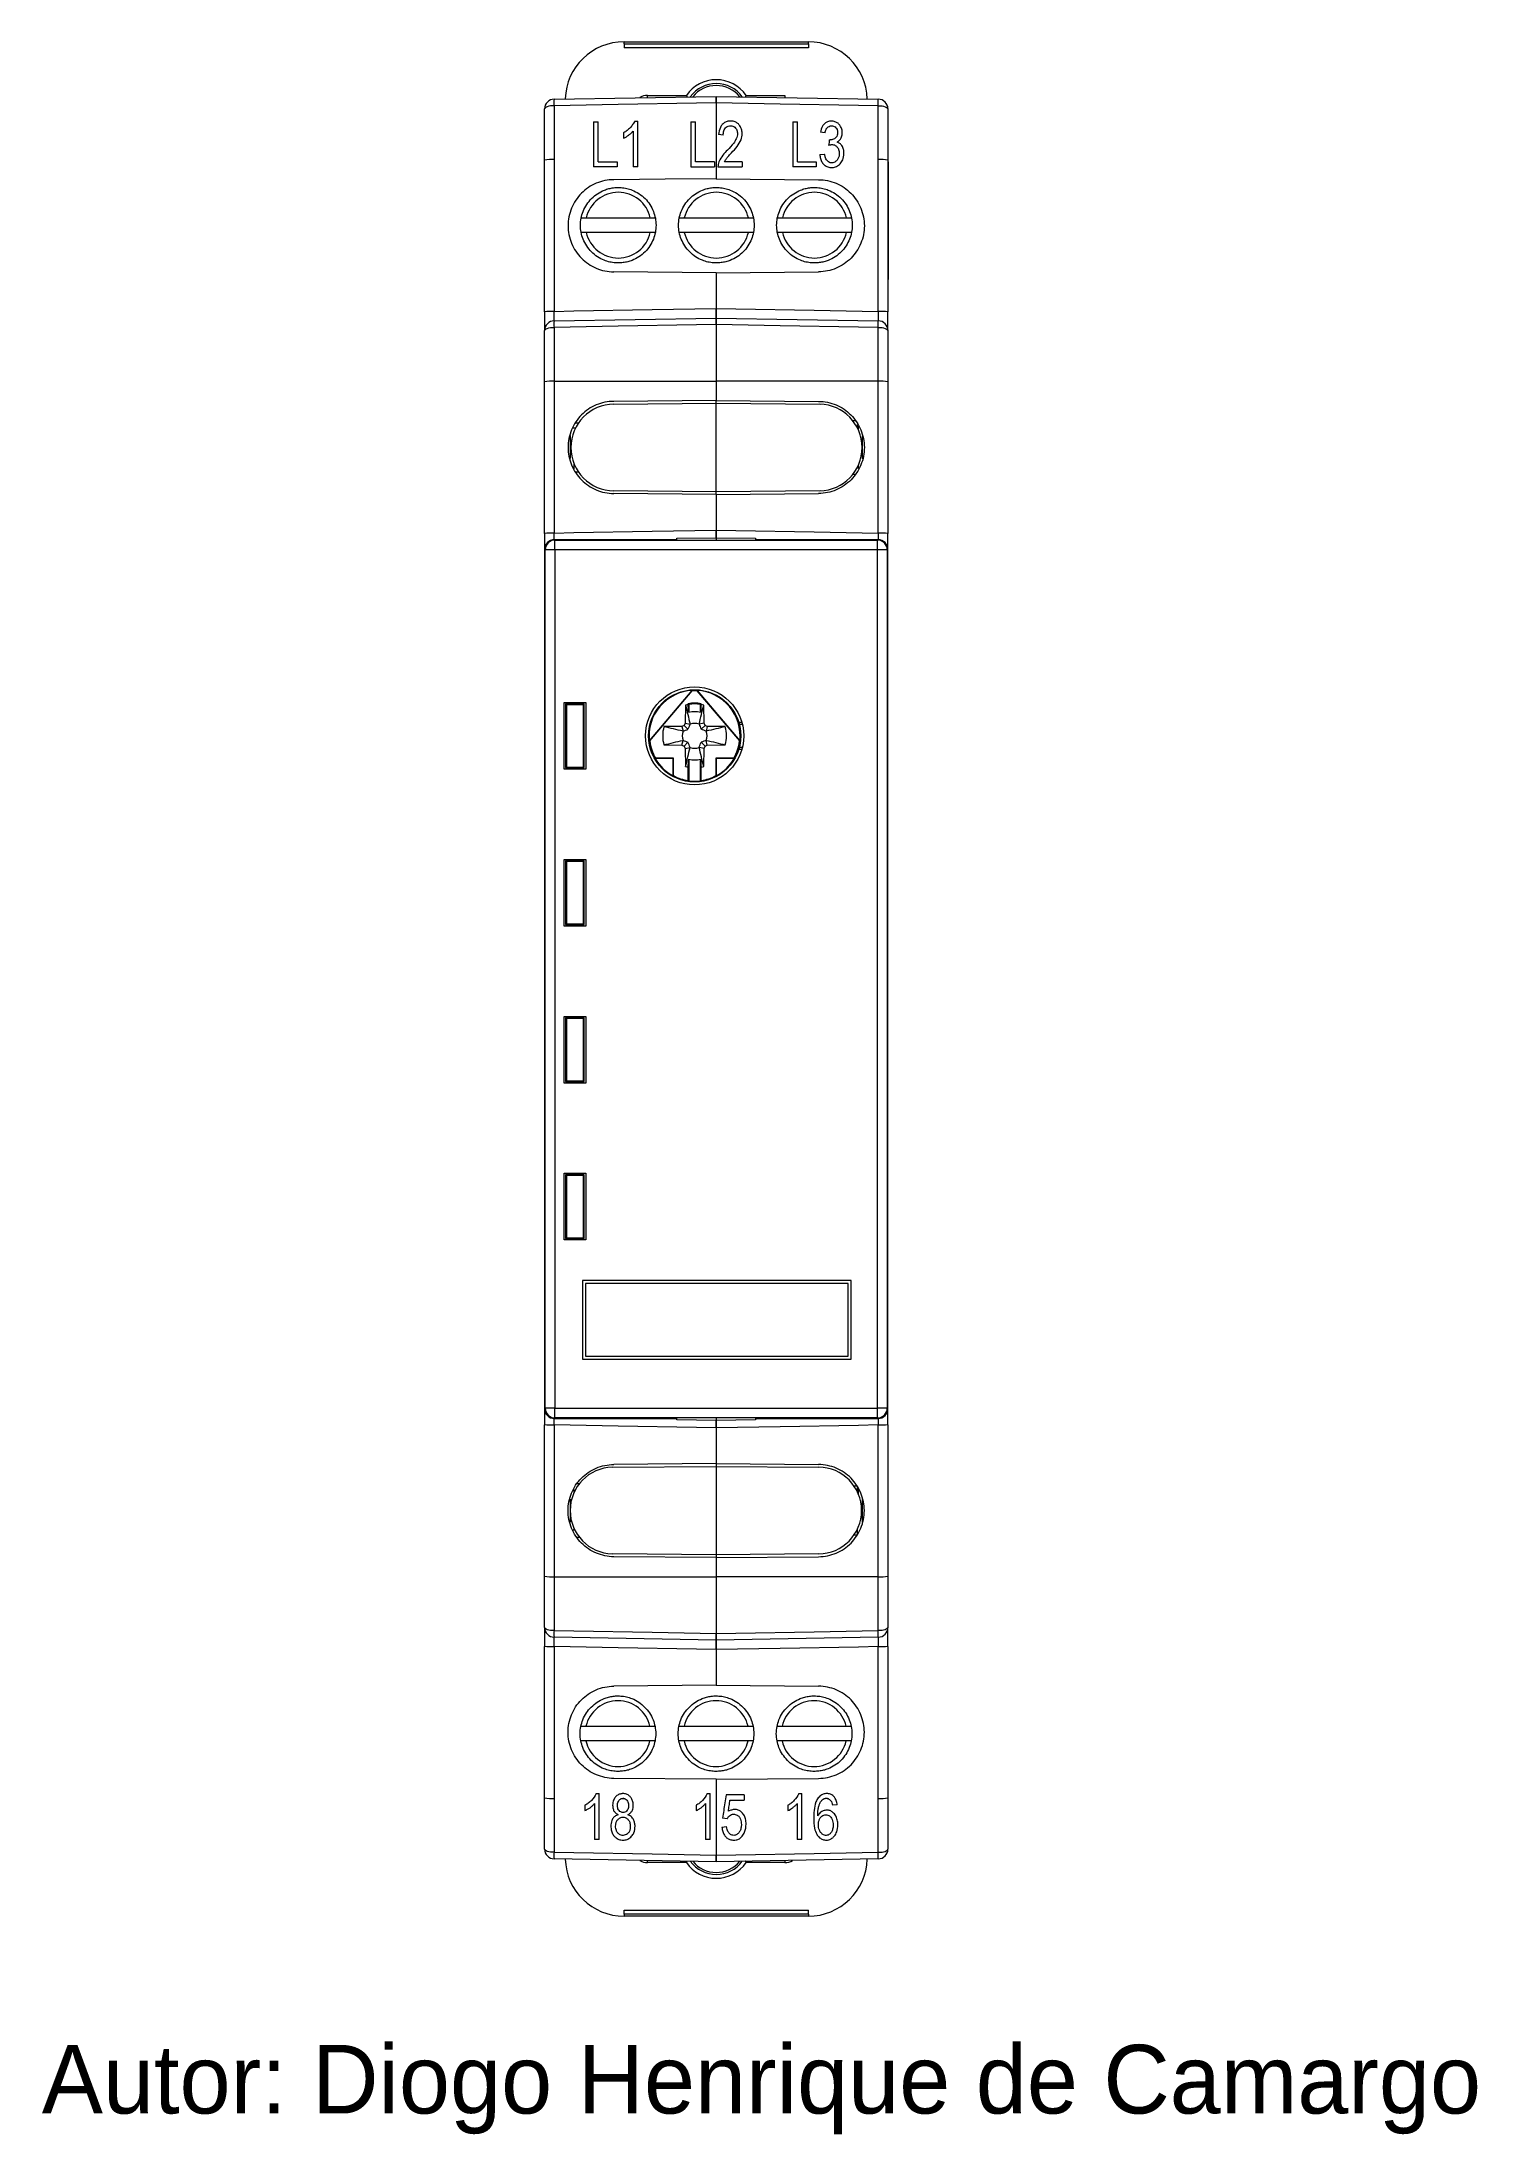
# Model space of a CAD drawing. Header units: millimetres. Extents: x 2703 to 2776, y 1842 to 1949.
import ezdxf

# ---------------------------------------------------------------- set-up
doc = ezdxf.new("R2010")
doc.units = ezdxf.units.MM
doc.styles.get("Standard").update_dxf_attribs({"font": 'arial.ttf'})

msp = doc.modelspace()

# ---------------------------------------------------------------- texts
at = {"insert": (2702.87, 1846.56), "char_height": 3.5, "attachment_point": 1}
msp.add_mtext_dynamic_manual_height_columns('{\\fBahnschrift|b0|i0|c0|p34;Autor: Diogo Henrique de Camargo}', width=79.4931, gutter_width=1, heights=[0], dxfattribs=at)

# ---------------------------------------------------------------- linework, layer by layer
at = {"color": 7, "linetype": 'Continuous', "lineweight": 15}
for p, q in [((2732.55, 1948.67), (2741.95, 1948.67)), ((2732.55, 1948.57), (2732.55, 1948.67)), ((2732.55, 1948.57), (2741.95, 1948.57)), ((2732.55, 1948.57), (2732.55, 1948.37)), ((2741.95, 1948.37), (2732.55, 1948.37)), ((2741.95, 1948.57), (2741.95, 1948.67)), ((2741.95, 1948.57), (2741.95, 1948.37)), ((2728.99, 1945.75), (2737.25, 1945.89)), ((2733.75, 1945.94), (2735.73, 1945.94)), ((2737.25, 1945.89), (2745.51, 1945.75)), ((2737.25, 1945.56), (2737.25, 1942.67)), ((2738.77, 1945.94), (2740.75, 1945.94)), ((2728.5, 1942.64), (2728.5, 1945.25)), ((2728.99, 1945.41), (2728.99, 1942.67)), ((2731, 1944.6), (2731.24, 1944.6)), ((2733.1, 1944.63), (2733.25, 1944.63)), ((2735.96, 1944.6), (2736.2, 1944.6)), ((2741.15, 1944.6), (2741.39, 1944.6)), ((2745.51, 1942.67), (2745.51, 1945.41)), ((2746, 1945.25), (2746, 1942.64)), ((2737.61, 1943.91), (2737.37, 1943.94)), ((2728.5, 1934.91), (2728.5, 1942.64)), ((2728.99, 1942.67), (2728.99, 1934.93)), ((2731.24, 1942.56), (2732.2, 1942.56)), ((2732.2, 1942.56), (2732.2, 1942.29)), ((2737.16, 1942.56), (2737.16, 1942.29)), ((2737.25, 1942.67), (2737.25, 1941.69)), ((2738.57, 1942.56), (2738.57, 1942.29)), ((2741.39, 1942.56), (2742.35, 1942.56)), ((2742.35, 1942.56), (2742.35, 1942.29)), ((2742.53, 1942.92), (2742.77, 1942.95)), ((2745.51, 1934.93), (2745.51, 1942.67)), ((2746, 1942.64), (2746, 1934.91)), ((2746.01, 1942.55), (2746, 1942.55)), ((2746.01, 1942.55), (2746.01, 1937.88)), ((2732.2, 1942.29), (2731, 1942.29)), ((2733.25, 1942.29), (2733.01, 1942.29)), ((2737.25, 1941.69), (2742.47, 1941.64)), ((2742.35, 1942.29), (2741.15, 1942.29)), ((2730.62, 1939.7), (2733.89, 1939.7)), ((2735.62, 1939.7), (2738.89, 1939.7)), ((2740.62, 1939.7), (2743.89, 1939.7)), ((2733.89, 1938.95), (2730.62, 1938.95)), ((2738.89, 1938.95), (2735.62, 1938.95)), ((2743.89, 1938.95), (2740.62, 1938.95)), ((2746.01, 1937.88), (2746, 1937.88)), ((2746.01, 1937.22), (2746, 1937.22)), ((2746.01, 1937.88), (2746.01, 1937.22)), ((2746.01, 1937.22), (2746.01, 1936.55)), ((2737.25, 1936.9), (2732.03, 1936.94)), ((2737.25, 1936.9), (2742.47, 1936.94)), ((2737.25, 1936.9), (2737.25, 1935.08)), ((2746.01, 1936.55), (2746, 1936.55)), ((2728.5, 1931.34), (2728.5, 1933.95)), ((2728.99, 1934.45), (2737.25, 1934.59)), ((2728.99, 1934.11), (2728.99, 1931.37)), ((2737.25, 1934.59), (2745.51, 1934.45)), ((2737.25, 1934.26), (2737.25, 1931.37)), ((2745.51, 1931.37), (2745.51, 1934.11)), ((2746, 1933.95), (2746, 1931.34)), ((2746.01, 1933.05), (2746, 1933.05)), ((2746.01, 1930.65), (2746.01, 1933.05)), ((2728.5, 1923.61), (2728.5, 1931.34)), ((2728.99, 1931.37), (2737.25, 1931.37)), ((2728.99, 1931.37), (2728.99, 1923.63)), ((2737.25, 1931.37), (2737.25, 1930.39)), ((2745.51, 1931.37), (2737.25, 1931.37)), ((2745.51, 1923.63), (2745.51, 1931.37)), ((2746, 1931.34), (2746, 1923.61)), ((2746.01, 1930.65), (2746, 1930.65)), ((2737.25, 1930.39), (2732.03, 1930.34)), ((2737.25, 1930.24), (2732.03, 1930.19)), ((2737.25, 1930.39), (2742.47, 1930.34)), ((2737.25, 1925.73), (2737.25, 1930.24)), ((2742.54, 1930.19), (2737.25, 1930.24)), ((2729.8, 1928.61), (2729.8, 1927.43)), ((2729.95, 1928.99), (2730.09, 1928.99)), ((2730.06, 1929.24), (2730.23, 1929.24)), ((2744.21, 1929.36), (2744.34, 1929.36)), ((2744.45, 1928.99), (2744.45, 1929.17)), ((2744.7, 1927.41), (2744.7, 1928.58)), ((2729.87, 1928.35), (2729.8, 1928.34)), ((2730.23, 1926.73), (2730.1, 1926.73)), ((2744.33, 1926.61), (2744.21, 1926.61)), ((2737.25, 1925.73), (2732.03, 1925.78)), ((2737.25, 1925.6), (2732.03, 1925.64)), ((2742.54, 1925.78), (2737.25, 1925.73)), ((2737.25, 1925.6), (2742.47, 1925.64)), ((2737.25, 1925.6), (2737.25, 1923.78)), ((2729, 1923.29), (2729.03, 1923.27)), ((2735.25, 1923.29), (2729, 1923.29)), ((2729.03, 1922.77), (2729.03, 1923.27)), ((2729.03, 1923.27), (2745.47, 1923.27)), ((2735.04, 1923.28), (2735.04, 1923.27)), ((2735.25, 1923.28), (2735.04, 1923.28)), ((2735.04, 1923.27), (2735.04, 1923.28)), ((2735.04, 1923.27), (2739.45, 1923.27)), ((2735.25, 1923.36), (2737.25, 1923.39)), ((2735.25, 1923.27), (2735.25, 1923.36)), ((2737.25, 1923.39), (2737.25, 1923.27)), ((2737.25, 1923.39), (2739.25, 1923.36)), ((2739.25, 1923.36), (2739.25, 1923.27)), ((2745.5, 1923.29), (2739.25, 1923.29)), ((2739.45, 1923.28), (2739.25, 1923.28)), ((2739.45, 1923.27), (2739.45, 1923.28)), ((2739.45, 1923.27), (2739.45, 1923.28)), ((2745.47, 1923.27), (2745.5, 1923.29)), ((2745.47, 1922.77), (2745.47, 1923.27)), ((2728.53, 1922.77), (2728.5, 1922.79)), ((2728.5, 1922.79), (2728.5, 1878.99)), ((2728.5, 1922.65), (2728.5, 1879.14)), ((2729.03, 1922.77), (2728.53, 1922.77)), ((2728.53, 1879.02), (2728.53, 1922.77)), ((2745.47, 1922.77), (2729.03, 1922.77)), ((2729.03, 1922.77), (2729.03, 1879.02)), ((2745.47, 1879.02), (2745.47, 1922.77)), ((2745.97, 1922.77), (2745.47, 1922.77)), ((2746, 1922.79), (2745.97, 1922.77)), ((2745.97, 1922.77), (2745.97, 1879.02)), ((2746, 1878.99), (2746, 1922.79)), ((2746, 1879.14), (2746, 1922.65)), ((2729.5, 1914.99), (2730.6, 1914.99)), ((2729.5, 1911.59), (2729.5, 1914.99)), ((2729.61, 1914.88), (2729.57, 1914.92)), ((2729.57, 1914.92), (2729.57, 1911.67)), ((2730.52, 1914.92), (2729.57, 1914.92)), ((2729.61, 1914.88), (2729.61, 1911.7)), ((2730.49, 1914.88), (2729.61, 1914.88)), ((2730.49, 1914.88), (2730.52, 1914.92)), ((2730.49, 1911.7), (2730.49, 1914.88)), ((2730.52, 1911.67), (2730.52, 1914.92)), ((2730.6, 1914.99), (2730.6, 1911.59)), ((2733.85, 1913.03), (2736.02, 1915.61)), ((2733.87, 1913.03), (2736.03, 1915.59)), ((2735.69, 1914.86), (2735.67, 1913.94)), ((2735.81, 1914.93), (2735.81, 1914.89)), ((2735.85, 1914.9), (2735.85, 1914.49)), ((2736.03, 1915.59), (2736.02, 1915.61)), ((2736.27, 1915.61), (2736.26, 1915.59)), ((2736.26, 1915.59), (2738.43, 1913.03)), ((2736.27, 1915.61), (2738.45, 1913.03)), ((2736.45, 1914.49), (2736.45, 1914.9)), ((2736.48, 1914.89), (2736.48, 1914.93)), ((2736.63, 1913.94), (2736.61, 1914.86)), ((2735.5, 1913.77), (2734.58, 1913.76)), ((2735.62, 1913.82), (2735.5, 1913.77)), ((2735.5, 1913.77), (2735.56, 1913.53)), ((2735.67, 1913.94), (2735.62, 1913.82)), ((2735.62, 1913.82), (2735.81, 1913.63)), ((2735.67, 1913.94), (2735.92, 1913.89)), ((2736.63, 1913.94), (2736.38, 1913.89)), ((2736.68, 1913.82), (2736.48, 1913.63)), ((2736.68, 1913.82), (2736.63, 1913.94)), ((2736.79, 1913.77), (2736.68, 1913.82)), ((2736.79, 1913.77), (2736.74, 1913.53)), ((2737.71, 1913.76), (2736.79, 1913.77)), ((2738.39, 1913.99), (2738.55, 1913.99)), ((2738.42, 1913.89), (2738.58, 1913.89)), ((2733.85, 1913.03), (2733.87, 1913.03)), ((2734.58, 1912.83), (2735.5, 1912.82)), ((2735.5, 1912.82), (2735.56, 1913.06)), ((2735.5, 1912.82), (2735.62, 1912.77)), ((2735.62, 1912.77), (2735.81, 1912.96)), ((2735.62, 1912.77), (2735.67, 1912.65)), ((2735.67, 1912.65), (2735.92, 1912.7)), ((2735.67, 1912.65), (2735.69, 1911.73)), ((2736.63, 1912.65), (2736.38, 1912.7)), ((2736.68, 1912.77), (2736.48, 1912.96)), ((2736.61, 1911.73), (2736.63, 1912.65)), ((2736.63, 1912.65), (2736.68, 1912.77)), ((2736.68, 1912.77), (2736.79, 1912.82)), ((2736.79, 1912.82), (2736.74, 1913.06)), ((2736.79, 1912.82), (2737.71, 1912.83)), ((2738.55, 1912.59), (2738.39, 1912.59)), ((2738.58, 1912.69), (2738.42, 1912.69)), ((2738.43, 1913.03), (2738.45, 1913.03)), ((2730.6, 1911.59), (2729.5, 1911.59)), ((2729.61, 1911.7), (2729.57, 1911.67)), ((2729.57, 1911.67), (2730.52, 1911.67)), ((2729.61, 1911.7), (2730.49, 1911.7)), ((2730.49, 1911.7), (2730.52, 1911.67)), ((2734.15, 1912.16), (2734.14, 1912.14)), ((2735.05, 1912.14), (2734.14, 1912.14)), ((2735.07, 1912.16), (2734.15, 1912.16)), ((2735.05, 1912.14), (2735.07, 1912.16)), ((2735.05, 1911.26), (2735.05, 1912.14)), ((2735.07, 1911.27), (2735.07, 1912.16)), ((2735.81, 1911.7), (2735.81, 1911.02)), ((2735.85, 1912.1), (2735.85, 1911)), ((2736.45, 1911), (2736.45, 1912.1)), ((2736.48, 1911.02), (2736.48, 1911.7)), ((2737.23, 1912.16), (2737.23, 1911.27)), ((2738.15, 1912.16), (2737.23, 1912.16)), ((2737.25, 1912.14), (2737.23, 1912.16)), ((2738.16, 1912.14), (2737.25, 1912.14)), ((2737.25, 1912.14), (2737.25, 1911.26)), ((2735.05, 1911.26), (2735.07, 1911.27)), ((2737.23, 1911.27), (2737.25, 1911.26)), ((2729.5, 1906.99), (2730.6, 1906.99)), ((2729.5, 1903.59), (2729.5, 1906.99)), ((2729.61, 1906.88), (2729.57, 1906.92)), ((2729.57, 1906.92), (2729.57, 1903.67)), ((2730.52, 1906.92), (2729.57, 1906.92)), ((2729.61, 1906.88), (2729.61, 1903.7)), ((2730.49, 1906.88), (2729.61, 1906.88)), ((2730.49, 1906.88), (2730.52, 1906.92)), ((2730.49, 1903.7), (2730.49, 1906.88)), ((2730.52, 1903.67), (2730.52, 1906.92)), ((2730.6, 1906.99), (2730.6, 1903.59)), ((2730.6, 1903.59), (2729.5, 1903.59)), ((2729.61, 1903.7), (2729.57, 1903.67)), ((2729.57, 1903.67), (2730.52, 1903.67)), ((2729.61, 1903.7), (2730.49, 1903.7)), ((2730.49, 1903.7), (2730.52, 1903.67)), ((2729.5, 1895.59), (2729.5, 1898.99)), ((2729.5, 1898.99), (2730.6, 1898.99)), ((2729.61, 1898.88), (2729.57, 1898.92)), ((2729.57, 1898.92), (2729.57, 1895.67)), ((2730.52, 1898.92), (2729.57, 1898.92)), ((2729.61, 1898.88), (2729.61, 1895.7)), ((2730.49, 1898.88), (2729.61, 1898.88)), ((2730.49, 1898.88), (2730.52, 1898.92)), ((2730.49, 1895.7), (2730.49, 1898.88)), ((2730.52, 1895.67), (2730.52, 1898.92)), ((2730.6, 1898.99), (2730.6, 1895.59)), ((2730.6, 1895.59), (2729.5, 1895.59)), ((2729.61, 1895.7), (2729.57, 1895.67)), ((2729.57, 1895.67), (2730.52, 1895.67)), ((2729.61, 1895.7), (2730.49, 1895.7)), ((2730.49, 1895.7), (2730.52, 1895.67)), ((2729.5, 1890.99), (2730.6, 1890.99)), ((2729.5, 1887.59), (2729.5, 1890.99)), ((2729.61, 1890.88), (2729.57, 1890.92)), ((2730.52, 1890.92), (2729.57, 1890.92)), ((2729.57, 1890.92), (2729.57, 1887.67)), ((2730.49, 1890.88), (2729.61, 1890.88)), ((2729.61, 1890.88), (2729.61, 1887.7)), ((2730.49, 1890.88), (2730.52, 1890.92)), ((2730.49, 1887.7), (2730.49, 1890.88)), ((2730.52, 1887.67), (2730.52, 1890.92)), ((2730.6, 1890.99), (2730.6, 1887.59)), ((2730.6, 1887.59), (2729.5, 1887.59)), ((2729.61, 1887.7), (2729.57, 1887.67)), ((2729.57, 1887.67), (2730.52, 1887.67)), ((2729.61, 1887.7), (2730.49, 1887.7)), ((2730.49, 1887.7), (2730.52, 1887.67)), ((2744.13, 1885.52), (2730.43, 1885.52)), ((2730.43, 1885.52), (2730.43, 1881.52)), ((2743.98, 1885.37), (2730.58, 1885.37)), ((2730.58, 1885.37), (2730.58, 1881.67)), ((2743.98, 1881.67), (2743.98, 1885.37)), ((2744.13, 1881.52), (2744.13, 1885.52)), ((2730.58, 1881.67), (2743.98, 1881.67)), ((2730.43, 1881.52), (2744.13, 1881.52)), ((2728.5, 1878.99), (2728.53, 1879.02)), ((2729.03, 1879.02), (2728.53, 1879.02)), ((2729.03, 1878.52), (2729, 1878.49)), ((2729, 1878.49), (2735.25, 1878.49)), ((2729.03, 1879.02), (2745.47, 1879.02)), ((2729.03, 1878.52), (2729.03, 1879.02)), ((2745.47, 1878.52), (2729.03, 1878.52)), ((2735.04, 1878.52), (2735.04, 1878.51)), ((2739.45, 1878.52), (2735.04, 1878.52)), ((2735.04, 1878.51), (2735.04, 1878.52)), ((2735.04, 1878.51), (2735.25, 1878.51)), ((2735.25, 1878.43), (2735.25, 1878.52)), ((2737.25, 1878.39), (2735.25, 1878.43)), ((2737.25, 1878.52), (2737.25, 1878.39)), ((2739.25, 1878.43), (2737.25, 1878.39)), ((2739.25, 1878.52), (2739.25, 1878.43)), ((2739.25, 1878.51), (2739.45, 1878.51)), ((2739.25, 1878.49), (2745.5, 1878.49)), ((2739.45, 1878.51), (2739.45, 1878.52)), ((2739.45, 1878.51), (2739.45, 1878.52)), ((2745.97, 1879.02), (2745.47, 1879.02)), ((2745.47, 1878.52), (2745.47, 1879.02)), ((2745.5, 1878.49), (2745.47, 1878.52)), ((2745.97, 1879.02), (2746, 1878.99)), ((2728.5, 1870.45), (2728.5, 1878.17)), ((2728.99, 1878.16), (2728.99, 1870.42)), ((2737.25, 1878.01), (2737.25, 1876.19)), ((2745.51, 1870.42), (2745.51, 1878.16)), ((2746, 1878.17), (2746, 1870.45)), ((2730.17, 1875.18), (2730.29, 1875.18)), ((2731.96, 1876.01), (2737.25, 1876.05)), ((2737.25, 1876.19), (2732.03, 1876.14)), ((2737.25, 1876.19), (2742.47, 1876.14)), ((2737.25, 1876.05), (2737.25, 1871.55)), ((2737.25, 1876.05), (2742.47, 1876.01)), ((2729.8, 1874.38), (2729.8, 1873.21)), ((2744.27, 1875.05), (2744.4, 1875.05)), ((2744.45, 1874.74), (2744.45, 1874.98)), ((2744.7, 1873.18), (2744.7, 1874.36)), ((2744.63, 1873.44), (2744.7, 1873.44)), ((2730.05, 1872.79), (2729.95, 1872.79)), ((2730.29, 1872.43), (2730.16, 1872.43)), ((2744.44, 1872.55), (2744.27, 1872.55)), ((2744.45, 1872.56), (2744.45, 1872.87)), ((2731.96, 1871.6), (2737.25, 1871.55)), ((2737.25, 1871.4), (2732.03, 1871.44)), ((2737.25, 1871.55), (2742.47, 1871.6)), ((2737.25, 1871.4), (2742.47, 1871.44)), ((2737.25, 1871.4), (2737.25, 1870.41)), ((2728.5, 1867.84), (2728.5, 1870.45)), ((2728.99, 1870.42), (2737.25, 1870.41)), ((2728.99, 1870.42), (2728.99, 1867.68)), ((2745.51, 1870.42), (2737.25, 1870.41)), ((2737.25, 1870.41), (2737.25, 1867.53)), ((2745.51, 1867.68), (2745.51, 1870.42)), ((2746, 1870.45), (2746, 1867.84)), ((2728.5, 1859.15), (2728.5, 1866.87)), ((2737.25, 1867.19), (2728.99, 1867.34)), ((2728.99, 1866.86), (2728.99, 1859.12)), ((2745.51, 1867.34), (2737.25, 1867.19)), ((2737.25, 1866.71), (2737.25, 1864.89)), ((2745.51, 1859.12), (2745.51, 1866.86)), ((2746, 1866.87), (2746, 1859.15)), ((2737.25, 1864.89), (2732.03, 1864.84)), ((2737.25, 1864.89), (2742.47, 1864.84)), ((2730.61, 1862.8), (2733.87, 1862.8)), ((2735.61, 1862.8), (2738.87, 1862.8)), ((2740.61, 1862.8), (2743.87, 1862.8)), ((2733.87, 1862.05), (2730.61, 1862.05)), ((2738.87, 1862.05), (2735.61, 1862.05)), ((2743.87, 1862.05), (2740.61, 1862.05)), ((2746.01, 1860.52), (2746, 1860.52)), ((2746.01, 1860.49), (2746, 1860.49)), ((2746.01, 1859.19), (2746.01, 1860.49)), ((2728.5, 1856.54), (2728.5, 1859.15)), ((2731.13, 1859.37), (2731.28, 1859.37)), ((2737.25, 1860.1), (2732.03, 1860.14)), ((2736.79, 1859.37), (2736.94, 1859.37)), ((2737.25, 1860.1), (2737.25, 1859.11)), ((2738.68, 1859.31), (2738.68, 1859.04)), ((2741.46, 1859.37), (2741.62, 1859.37)), ((2746.01, 1859.19), (2746, 1859.19)), ((2746.01, 1859.17), (2746, 1859.17)), ((2746, 1859.15), (2746, 1856.54)), ((2746.01, 1859.15), (2746, 1859.15)), ((2728.99, 1859.12), (2728.99, 1856.38)), ((2737.25, 1859.11), (2737.25, 1856.23)), ((2737.81, 1858.09), (2737.57, 1858.12)), ((2743.42, 1858.8), (2743.18, 1858.77)), ((2745.51, 1856.38), (2745.51, 1859.12)), ((2746.01, 1859.03), (2746, 1859.03)), ((2746.01, 1858.96), (2746, 1858.96)), ((2746.01, 1858.67), (2746, 1858.67)), ((2746.01, 1858.64), (2746, 1858.64)), ((2746.01, 1858.96), (2746.01, 1859.03)), ((2746.01, 1857.73), (2746.01, 1858.64)), ((2731.28, 1857.03), (2731.04, 1857.03)), ((2736.94, 1857.03), (2736.7, 1857.03)), ((2737.54, 1857.66), (2737.78, 1857.69)), ((2741.62, 1857.03), (2741.38, 1857.03)), ((2746.01, 1857.73), (2746, 1857.73)), ((2746.01, 1857.67), (2746, 1857.67)), ((2746.01, 1857.32), (2746, 1857.32)), ((2746.01, 1857.22), (2746, 1857.22)), ((2746.01, 1857), (2746, 1857)), ((2737.25, 1855.89), (2728.99, 1856.04)), ((2745.51, 1856.04), (2737.25, 1855.89)), ((2735.73, 1855.85), (2733.75, 1855.85)), ((2740.75, 1855.85), (2738.77, 1855.85)), ((2732.55, 1853.42), (2741.95, 1853.42)), ((2732.55, 1853.22), (2732.55, 1853.42)), ((2741.95, 1853.22), (2732.55, 1853.22)), ((2732.55, 1853.22), (2732.55, 1853.12)), ((2741.95, 1853.12), (2732.55, 1853.12)), ((2741.95, 1853.22), (2741.95, 1853.42)), ((2741.95, 1853.22), (2741.95, 1853.12))]:
    msp.add_line(p, q, dxfattribs=at)
at = {"color": 102, "linetype": 'Continuous', "lineweight": 15}
for p, q in [((2733.75, 1945.83), (2733.75, 1945.94)), ((2740.75, 1945.94), (2740.75, 1945.83)), ((2737.25, 1930.24), (2737.25, 1930.39)), ((2744.5, 1928.87), (2744.5, 1929.07)), ((2730, 1927.18), (2730, 1926.88)), ((2744.5, 1926.92), (2744.5, 1927.1)), ((2737.25, 1925.6), (2737.25, 1925.73)), ((2737.25, 1876.19), (2737.25, 1876.05)), ((2730, 1874.87), (2730, 1874.69)), ((2744.5, 1874.61), (2744.5, 1874.91)), ((2730, 1872.92), (2730, 1872.79)), ((2737.25, 1871.55), (2737.25, 1871.4)), ((2732.43, 1859.12), (2732.56, 1859.12)), ((2742.92, 1859.12), (2742.81, 1859.12)), ((2733.75, 1855.85), (2733.75, 1855.96)), ((2740.75, 1855.96), (2740.75, 1855.85))]:
    msp.add_line(p, q, dxfattribs=at)
at = {"color": 7, "linetype": 'Continuous', "lineweight": 15, "flags": 128}
for points in [[(2737.25, 1945.56), (2736.25, 1945.54), (2732.25, 1945.47), (2728.99, 1945.41)], [(2745.51, 1945.41), (2744.51, 1945.43), (2740.51, 1945.5), (2737.25, 1945.56)], [(2728.99, 1945.41), (2728.89, 1945.41), (2728.8, 1945.4), (2728.72, 1945.39), (2728.64, 1945.36), (2728.58, 1945.34), (2728.54, 1945.31), (2728.51, 1945.28), (2728.5, 1945.25)], [(2745.51, 1945.41), (2745.6, 1945.41), (2745.7, 1945.4), (2745.78, 1945.39), (2745.86, 1945.36), (2745.92, 1945.34), (2745.96, 1945.31), (2745.99, 1945.28), (2746, 1945.25)], [(2742.8, 1944.03), (2742.67, 1944.05), (2742.56, 1944.06)], [(2743.01, 1943.67), (2743.03, 1943.67), (2743.05, 1943.67)], [(2737.25, 1941.69), (2734.64, 1941.67), (2732.03, 1941.64)], [(2728.99, 1934.93), (2729.99, 1934.95), (2733.99, 1935.02), (2737.25, 1935.08)], [(2737.25, 1935.08), (2738.25, 1935.06), (2742.25, 1934.99), (2745.51, 1934.93)], [(2728.5, 1933.95), (2728.51, 1933.98), (2728.54, 1934.01), (2728.58, 1934.04), (2728.64, 1934.06), (2728.72, 1934.09), (2728.8, 1934.1), (2728.89, 1934.11), (2728.99, 1934.11)], [(2737.25, 1934.26), (2736.25, 1934.24), (2732.25, 1934.17), (2728.99, 1934.11)], [(2745.51, 1934.11), (2744.51, 1934.13), (2740.51, 1934.2), (2737.25, 1934.26)], [(2745.51, 1934.11), (2745.6, 1934.11), (2745.7, 1934.1), (2745.78, 1934.09), (2745.86, 1934.06), (2745.92, 1934.04), (2745.96, 1934.01), (2745.99, 1933.98), (2746, 1933.95)], [(2728.99, 1923.63), (2729.99, 1923.65), (2733.99, 1923.72), (2737.25, 1923.78)], [(2737.25, 1923.78), (2738.25, 1923.76), (2742.25, 1923.69), (2745.51, 1923.63)], [(2738.16, 1912.14), (2738.15, 1912.15), (2738.15, 1912.16)], [(2737.25, 1878.01), (2736.25, 1878.03), (2732.25, 1878.1), (2728.99, 1878.16)], [(2745.51, 1878.16), (2744.51, 1878.14), (2740.51, 1878.07), (2737.25, 1878.01)], [(2728.99, 1867.68), (2728.89, 1867.68), (2728.8, 1867.69), (2728.72, 1867.7), (2728.64, 1867.72), (2728.58, 1867.75), (2728.54, 1867.78), (2728.51, 1867.81), (2728.5, 1867.84)], [(2728.99, 1867.68), (2729.99, 1867.66), (2733.99, 1867.59), (2737.25, 1867.53)], [(2737.25, 1867.53), (2738.25, 1867.54), (2742.25, 1867.62), (2745.51, 1867.68)], [(2746, 1867.84), (2745.99, 1867.81), (2745.96, 1867.78), (2745.92, 1867.75), (2745.86, 1867.72), (2745.78, 1867.7), (2745.7, 1867.69), (2745.6, 1867.68), (2745.51, 1867.68)], [(2737.25, 1866.71), (2736.25, 1866.73), (2732.25, 1866.8), (2728.99, 1866.86)], [(2745.51, 1866.86), (2744.51, 1866.84), (2740.51, 1866.77), (2737.25, 1866.71)], [(2737.25, 1860.1), (2739.86, 1860.12), (2742.47, 1860.14)], [(2728.99, 1856.38), (2728.89, 1856.38), (2728.8, 1856.39), (2728.72, 1856.4), (2728.64, 1856.42), (2728.58, 1856.45), (2728.54, 1856.48), (2728.51, 1856.51), (2728.5, 1856.54)], [(2728.99, 1856.38), (2729.99, 1856.36), (2733.99, 1856.29), (2737.25, 1856.23)], [(2737.25, 1856.23), (2738.25, 1856.24), (2742.25, 1856.32), (2745.51, 1856.38)], [(2745.51, 1856.38), (2745.6, 1856.38), (2745.7, 1856.39), (2745.78, 1856.4), (2745.86, 1856.42), (2745.92, 1856.45), (2745.96, 1856.48), (2745.99, 1856.51), (2746, 1856.54)]]:
    msp.add_lwpolyline(points, dxfattribs=at)
at = {"color": 7, "linetype": 'Continuous', "lineweight": 15}
for radius in [2.5, 2.35]:
    msp.add_circle((2736.15, 1913.29), radius, dxfattribs=at)
for centre, radius, start, end in [((2732.55, 1945.67), 3, 90, 178.2335), ((2741.95, 1945.67), 3, 1.7547, 90), ((2737.25, 1944.89), 1.85, 34.5739, 145.4261), ((2729, 1945.25), 0.5, 91, 180), ((2734.8, 1945.58), 5.82, 178.3416, 181.6584), ((2737.25, 1944.89), 1.65, 36.5266, 143.4734), ((2737.25, 1944.89), 1.55, 39.4127, 140.5873), ((2739.69, 1945.58), 5.82, 358.3416, 1.6584), ((2745.5, 1945.25), 0.5, 0, 89), ((2728.87, 1940.11), 2.56, 87.292, 98.3012), ((2745.63, 1940.11), 2.56, 81.6988, 92.708), ((2728.87, 1931.51), 3.42, 87.9715, 96.2027), ((2745.63, 1931.51), 3.42, 83.7973, 92.0285), ((2729, 1933.95), 0.5, 91, 180), ((2734.8, 1934.28), 5.82, 178.3416, 181.6584), ((2739.69, 1934.28), 5.82, 358.3416, 1.6584), ((2745.5, 1933.95), 0.5, 0, 89), ((2728.87, 1928.81), 2.56, 87.2935, 98.2994), ((2745.63, 1928.81), 2.56, 81.7006, 92.7065), ((2732.05, 1927.99), 2.21, 90.5, 269.5), ((2728.87, 1920.21), 3.42, 87.9713, 96.2035), ((2729.03, 1922.77), 0.5, 90.0017, 179.9984), ((2745.47, 1922.77), 0.5, 0.0016, 89.9983), ((2745.63, 1920.21), 3.42, 83.7965, 92.0287), ((2736.15, 1913.29), 2.32, 93.0745, 186.4936), ((2736.15, 1913.29), 1.63, 101.8415, 106.4118), ((2736.15, 1913.29), 1.67, 78.4101, 101.5899), ((2736.15, 1913.29), 1.63, 79.4085, 100.5915), ((2736.15, 1913.29), 2.3, 87.1131, 92.8869), ((2736.15, 1913.29), 2.32, 353.5064, 86.9255), ((2736.15, 1913.29), 1.63, 73.5882, 78.1585), ((2736.15, 1913.29), 1.63, 163.5882, 196.4118), ((2736.15, 1913.29), 0.635, 158.5164, 201.4836), ((2736.15, 1913.29), 1.23, 75.9215, 104.0785), ((2736.15, 1913.29), 0.635, 68.5164, 111.4836), ((2736.15, 1913.29), 0.635, 338.5164, 21.4836), ((2736.15, 1913.29), 1.63, 343.5882, 16.4118), ((2736.15, 1913.29), 2.3, 186.6813, 209.5325), ((2736.15, 1913.29), 0.635, 248.5164, 291.4836), ((2736.15, 1913.29), 2.3, 330.4675, 353.3187), ((2736.15, 1913.29), 2.32, 209.7846, 241.6313), ((2736.15, 1913.29), 1.63, 253.5882, 258.1585), ((2736.15, 1913.29), 1.23, 255.9215, 284.0785), ((2736.15, 1913.29), 1.63, 281.8415, 286.4118), ((2736.15, 1913.29), 2.32, 298.3687, 330.2154), ((2736.15, 1913.29), 2.3, 241.8906, 261.6181), ((2736.15, 1913.29), 2.31, 262.5431, 277.4569), ((2736.15, 1913.29), 2.3, 278.3819, 298.1094), ((2729.03, 1879.02), 0.5, 180.0016, 269.9983), ((2745.47, 1879.02), 0.5, 270.0017, 359.9984), ((2728.87, 1881.58), 3.42, 263.7965, 272.0287), ((2745.63, 1881.58), 3.42, 267.9713, 276.2035), ((2742.45, 1873.8), 2.21, 270.5, 89.5), ((2728.87, 1872.98), 2.56, 261.7006, 272.7065), ((2745.63, 1872.98), 2.56, 267.2935, 278.2994), ((2729, 1867.84), 0.5, 180, 269), ((2734.8, 1867.51), 5.82, 178.3416, 181.6584), ((2745.5, 1867.84), 0.5, 271, 0), ((2739.69, 1867.51), 5.82, 358.3416, 1.6584), ((2728.87, 1870.28), 3.42, 263.7973, 272.0285), ((2745.63, 1870.28), 3.42, 267.9715, 276.2027), ((2728.87, 1861.68), 2.56, 261.6988, 272.708), ((2745.63, 1861.68), 2.56, 267.292, 278.3012), ((2729, 1856.54), 0.5, 180, 269), ((2734.8, 1856.21), 5.82, 178.3416, 181.6584), ((2732.55, 1856.12), 3, 181.7547, 270), ((2741.95, 1856.12), 3, 270, 358.2335), ((2745.5, 1856.54), 0.5, 271, 0), ((2739.69, 1856.21), 5.82, 358.3416, 1.6584), ((2737.25, 1856.9), 1.85, 214.5739, 325.4261), ((2737.25, 1856.9), 1.65, 216.5266, 323.4734), ((2737.25, 1856.9), 1.55, 219.4127, 320.5873)]:
    msp.add_arc(centre, radius, start, end, dxfattribs=at)
at = {"color": 102, "linetype": 'Continuous', "lineweight": 15}
for centre, start, end in [((2733.75, 1945.14), 90, 118.966), ((2733.75, 1856.65), 240.7879, 270), ((2740.75, 1856.65), 270, 298.966)]:
    msp.add_arc(centre, 0.8, start, end, dxfattribs=at)
at = {"color": 7, "linetype": 'Continuous', "lineweight": 15}
for centre, major_axis, ratio, start_param, end_param in [((2742.48, 1927.99), (-1.41, 1.7), 0.999163, 2.473844, 5.564823), ((2730, 1928.05), (0.142, 0.144), 0.975618, 2.362365, 3.040961), ((2729, 1922.79), (-0.354, 0.354), 0.999973, 5.497801, 7.06857), ((2745.5, 1922.79), (0.354, 0.354), 0.999973, 5.497801, 7.06857), ((2737.31, 1913.29), (2.89, 0), 0.916608, 4.17078, 4.184807), ((2734.99, 1913.29), (2.89, 0), 0.916608, 5.239971, 5.253998), ((2729, 1878.99), (-0.354, -0.354), 0.999973, 5.497801, 7.06857), ((2745.5, 1878.99), (0.354, -0.354), 0.999973, 5.497801, 7.06857), ((2732.01, 1873.8), (-1.41, 1.7), 0.999163, 5.615437, 8.706415), ((2744.5, 1873.74), (0.142, 0.144), 0.975618, 5.503958, 6.182554)]:
    msp.add_ellipse(centre, major_axis=major_axis, ratio=ratio, start_param=start_param, end_param=end_param, dxfattribs=at)
for points, knots in [([(2735.73, 1945.94), (2735.73, 1945.94), (2735.74, 1945.92), (2735.75, 1945.89), (2735.76, 1945.87), (2735.76, 1945.87)], [0, 0, 0, 0, 0.038209, 0.854369, 1, 1, 1, 1]), ([(2737.25, 1945.89), (2737.25, 1945.89), (2737.25, 1945.86), (2737.25, 1945.74), (2737.25, 1945.66), (2737.25, 1945.56)], [0, 0, 0, 0, 0.5, 0.5, 1, 1, 1, 1]), ([(2737.25, 1945.56), (2737.25, 1945.66), (2737.25, 1945.74), (2737.25, 1945.86), (2737.25, 1945.89), (2737.25, 1945.89)], [0, 0, 0, 0, 0.5, 0.5, 1, 1, 1, 1]), ([(2738.77, 1945.94), (2738.77, 1945.94), (2738.76, 1945.92), (2738.75, 1945.89), (2738.74, 1945.87), (2738.73, 1945.87)], [0, 0, 0, 0, 0.038209, 0.854369, 1, 1, 1, 1]), ([(2731, 1944.6), (2731, 1944.51), (2731, 1944.33), (2731, 1944.04), (2731, 1943.75), (2731, 1943.37), (2731, 1942.88), (2731, 1942.49), (2731, 1942.29)], [0, 0, 0, 0, 0.11981, 0.243029, 0.369756, 0.500077, 0.738236, 1, 1, 1, 1]), ([(2731.24, 1942.56), (2731.24, 1942.68), (2731.24, 1942.91), (2731.24, 1943.26), (2731.24, 1943.65), (2731.24, 1944.1), (2731.24, 1944.44), (2731.24, 1944.6)], [0, 0, 0, 0, 0.174255, 0.340883, 0.499971, 0.755474, 1, 1, 1, 1]), ([(2733.1, 1944.63), (2733.07, 1944.57), (2733.03, 1944.5), (2732.99, 1944.45), (2732.95, 1944.39), (2732.91, 1944.34), (2732.86, 1944.29), (2732.81, 1944.24), (2732.76, 1944.19), (2732.71, 1944.15), (2732.65, 1944.1), (2732.59, 1944.07), (2732.53, 1944.03)], [0, 0, 0, 0, 0.256107, 0.256107, 0.256107, 0.503361, 0.503361, 0.503361, 0.751816, 0.751816, 0.751816, 1, 1, 1, 1]), ([(2733.25, 1942.29), (2733.25, 1942.43), (2733.25, 1942.7), (2733.25, 1943.09), (2733.25, 1943.54), (2733.25, 1944.06), (2733.25, 1944.44), (2733.25, 1944.63)], [0, 0, 0, 0, 0.174223, 0.340848, 0.49997, 0.755462, 1, 1, 1, 1]), ([(2735.96, 1944.6), (2735.96, 1944.51), (2735.96, 1944.32), (2735.96, 1944.04), (2735.96, 1943.75), (2735.96, 1943.37), (2735.96, 1942.88), (2735.96, 1942.49), (2735.96, 1942.29)], [0, 0, 0, 0, 0.121468, 0.245253, 0.371423, 0.500046, 0.742946, 1, 1, 1, 1]), ([(2736.2, 1942.56), (2736.2, 1942.68), (2736.2, 1942.91), (2736.2, 1943.25), (2736.2, 1943.65), (2736.2, 1944.1), (2736.2, 1944.44), (2736.2, 1944.6)], [0, 0, 0, 0, 0.171788, 0.338422, 0.499986, 0.753975, 1, 1, 1, 1]), ([(2737.99, 1944.63), (2737.96, 1944.63), (2737.92, 1944.63), (2737.89, 1944.63), (2737.83, 1944.62), (2737.77, 1944.6), (2737.72, 1944.58), (2737.66, 1944.55), (2737.61, 1944.51), (2737.56, 1944.46), (2737.52, 1944.42), (2737.49, 1944.36), (2737.46, 1944.31), (2737.41, 1944.19), (2737.38, 1944.07), (2737.37, 1943.94)], [0, 0, 0, 0, 0.08927, 0.08927, 0.08927, 0.263398, 0.263398, 0.263398, 0.447133, 0.447133, 0.447133, 0.629597, 0.629597, 0.629597, 1, 1, 1, 1]), ([(2738.57, 1943.98), (2738.57, 1944.04), (2738.57, 1944.1), (2738.55, 1944.16), (2738.53, 1944.24), (2738.5, 1944.32), (2738.45, 1944.39), (2738.42, 1944.44), (2738.39, 1944.48), (2738.35, 1944.51), (2738.31, 1944.54), (2738.27, 1944.57), (2738.22, 1944.59), (2738.15, 1944.62), (2738.07, 1944.63), (2737.99, 1944.63)], [0, 0, 0, 0, 0.184621, 0.184621, 0.184621, 0.444129, 0.444129, 0.444129, 0.601939, 0.601939, 0.601939, 0.760781, 0.760781, 0.760781, 1, 1, 1, 1]), ([(2741.15, 1944.6), (2741.15, 1944.51), (2741.15, 1944.32), (2741.15, 1944.04), (2741.15, 1943.75), (2741.15, 1943.37), (2741.15, 1942.88), (2741.15, 1942.49), (2741.15, 1942.29)], [0, 0, 0, 0, 0.120891, 0.24448, 0.370844, 0.500054, 0.741486, 1, 1, 1, 1]), ([(2741.39, 1942.56), (2741.39, 1942.68), (2741.39, 1942.91), (2741.39, 1943.25), (2741.39, 1943.65), (2741.39, 1944.1), (2741.39, 1944.44), (2741.39, 1944.6)], [0, 0, 0, 0, 0.172831, 0.339463, 0.49998, 0.754655, 1, 1, 1, 1]), ([(2743.13, 1944.63), (2743.06, 1944.63), (2743, 1944.62), (2742.93, 1944.6), (2742.88, 1944.58), (2742.82, 1944.54), (2742.78, 1944.51), (2742.73, 1944.47), (2742.69, 1944.42), (2742.66, 1944.37), (2742.61, 1944.27), (2742.58, 1944.17), (2742.56, 1944.06)], [0, 0, 0, 0, 0.219806, 0.219806, 0.219806, 0.425093, 0.425093, 0.425093, 0.629822, 0.629822, 0.629822, 1, 1, 1, 1]), ([(2743.67, 1944.03), (2743.67, 1944.09), (2743.67, 1944.15), (2743.65, 1944.21), (2743.63, 1944.28), (2743.6, 1944.34), (2743.57, 1944.39), (2743.54, 1944.44), (2743.5, 1944.48), (2743.46, 1944.52), (2743.41, 1944.55), (2743.36, 1944.58), (2743.3, 1944.6), (2743.25, 1944.62), (2743.19, 1944.63), (2743.13, 1944.63)], [0, 0, 0, 0, 0.205592, 0.205592, 0.205592, 0.428475, 0.428475, 0.428475, 0.611344, 0.611344, 0.611344, 0.806598, 0.806598, 0.806598, 1, 1, 1, 1]), ([(2732.53, 1943.76), (2732.58, 1943.78), (2732.62, 1943.81), (2732.67, 1943.83), (2732.71, 1943.86), (2732.75, 1943.89), (2732.79, 1943.92), (2732.83, 1943.95), (2732.87, 1943.98), (2732.91, 1944.01), (2732.94, 1944.05), (2732.98, 1944.08), (2733.01, 1944.12)], [0, 0, 0, 0, 0.251723, 0.251723, 0.251723, 0.500768, 0.500768, 0.500768, 0.750207, 0.750207, 0.750207, 1, 1, 1, 1]), ([(2732.53, 1944.03), (2732.53, 1943.99), (2732.53, 1943.9), (2732.53, 1943.81), (2732.53, 1943.76)], [0, 0, 0, 0, 0.497527, 1, 1, 1, 1]), ([(2733.01, 1944.12), (2733.01, 1944.02), (2733.01, 1943.82), (2733.01, 1943.52), (2733.01, 1943.17), (2733.01, 1942.76), (2733.01, 1942.45), (2733.01, 1942.29)], [0, 0, 0, 0, 0.161874, 0.328517, 0.500026, 0.74194, 1, 1, 1, 1]), ([(2737.61, 1943.91), (2737.61, 1943.98), (2737.62, 1944.06), (2737.64, 1944.13), (2737.65, 1944.16), (2737.67, 1944.2), (2737.69, 1944.24), (2737.71, 1944.27), (2737.74, 1944.29), (2737.76, 1944.32), (2737.79, 1944.34), (2737.83, 1944.36), (2737.86, 1944.37), (2737.9, 1944.39), (2737.94, 1944.39), (2737.98, 1944.39)], [0, 0, 0, 0, 0.321742, 0.321742, 0.321742, 0.506881, 0.506881, 0.506881, 0.65917, 0.65917, 0.65917, 0.830736, 0.830736, 0.830736, 1, 1, 1, 1]), ([(2738.33, 1943.99), (2738.33, 1943.9), (2738.31, 1943.81), (2738.27, 1943.72), (2738.23, 1943.65), (2738.19, 1943.58), (2738.14, 1943.51), (2738.04, 1943.38), (2737.93, 1943.26), (2737.82, 1943.15)], [0, 0, 0, 0, 0.273801, 0.273801, 0.273801, 0.523391, 0.523391, 0.523391, 1, 1, 1, 1]), ([(2737.98, 1944.39), (2738, 1944.39), (2738.02, 1944.39), (2738.04, 1944.39), (2738.08, 1944.38), (2738.11, 1944.37), (2738.14, 1944.35), (2738.18, 1944.33), (2738.21, 1944.3), (2738.24, 1944.27), (2738.27, 1944.24), (2738.29, 1944.2), (2738.3, 1944.16), (2738.32, 1944.1), (2738.33, 1944.05), (2738.33, 1943.99)], [0, 0, 0, 0, 0.10489, 0.10489, 0.10489, 0.273649, 0.273649, 0.273649, 0.491585, 0.491585, 0.491585, 0.709054, 0.709054, 0.709054, 1, 1, 1, 1]), ([(2738.03, 1943.01), (2738.13, 1943.12), (2738.22, 1943.22), (2738.31, 1943.34), (2738.39, 1943.44), (2738.47, 1943.55), (2738.52, 1943.68), (2738.55, 1943.78), (2738.57, 1943.88), (2738.57, 1943.98)], [0, 0, 0, 0, 0.37722, 0.37722, 0.37722, 0.725987, 0.725987, 0.725987, 1, 1, 1, 1]), ([(2742.8, 1944.03), (2742.8, 1944.05), (2742.81, 1944.07), (2742.81, 1944.09), (2742.82, 1944.14), (2742.84, 1944.19), (2742.86, 1944.23), (2742.88, 1944.26), (2742.9, 1944.28), (2742.92, 1944.31), (2742.94, 1944.33), (2742.97, 1944.35), (2743, 1944.36), (2743.04, 1944.38), (2743.09, 1944.39), (2743.13, 1944.39)], [0, 0, 0, 0, 0.104104, 0.104104, 0.104104, 0.388823, 0.388823, 0.388823, 0.568536, 0.568536, 0.568536, 0.749971, 0.749971, 0.749971, 1, 1, 1, 1]), ([(2743.01, 1943.67), (2743.01, 1943.63), (2743, 1943.54), (2742.99, 1943.44), (2742.98, 1943.4)], [0, 0, 0, 0, 0.496035, 1, 1, 1, 1]), ([(2742.98, 1943.4), (2743.01, 1943.41), (2743.04, 1943.42), (2743.06, 1943.42), (2743.08, 1943.42), (2743.09, 1943.43), (2743.11, 1943.43), (2743.12, 1943.43), (2743.13, 1943.43), (2743.15, 1943.43)], [0, 0, 0, 0, 0.499277, 0.499277, 0.499277, 0.749658, 0.749658, 0.749658, 1, 1, 1, 1]), ([(2743.43, 1944.04), (2743.43, 1944.01), (2743.43, 1943.99), (2743.43, 1943.96), (2743.42, 1943.92), (2743.41, 1943.89), (2743.39, 1943.85), (2743.37, 1943.82), (2743.35, 1943.79), (2743.32, 1943.76), (2743.29, 1943.74), (2743.26, 1943.71), (2743.22, 1943.7), (2743.17, 1943.68), (2743.11, 1943.67), (2743.05, 1943.67)], [0, 0, 0, 0, 0.14138, 0.14138, 0.14138, 0.329095, 0.329095, 0.329095, 0.519949, 0.519949, 0.519949, 0.710757, 0.710757, 0.710757, 1, 1, 1, 1]), ([(2743.13, 1944.39), (2743.15, 1944.39), (2743.17, 1944.39), (2743.18, 1944.39), (2743.21, 1944.38), (2743.24, 1944.37), (2743.26, 1944.36), (2743.3, 1944.34), (2743.33, 1944.32), (2743.35, 1944.29), (2743.37, 1944.27), (2743.39, 1944.23), (2743.41, 1944.2), (2743.43, 1944.15), (2743.43, 1944.1), (2743.43, 1944.04)], [0, 0, 0, 0, 0.095843, 0.095843, 0.095843, 0.260625, 0.260625, 0.260625, 0.471814, 0.471814, 0.471814, 0.682626, 0.682626, 0.682626, 1, 1, 1, 1]), ([(2743.15, 1943.43), (2743.17, 1943.43), (2743.19, 1943.43), (2743.22, 1943.42), (2743.25, 1943.42), (2743.29, 1943.41), (2743.32, 1943.39), (2743.36, 1943.37), (2743.39, 1943.33), (2743.42, 1943.3), (2743.45, 1943.26), (2743.47, 1943.22), (2743.49, 1943.18), (2743.51, 1943.12), (2743.52, 1943.05), (2743.52, 1942.98)], [0, 0, 0, 0, 0.104468, 0.104468, 0.104468, 0.26803, 0.26803, 0.26803, 0.479084, 0.479084, 0.479084, 0.689974, 0.689974, 0.689974, 1, 1, 1, 1]), ([(2743.41, 1943.56), (2743.46, 1943.59), (2743.51, 1943.63), (2743.55, 1943.68), (2743.59, 1943.72), (2743.62, 1943.77), (2743.64, 1943.82), (2743.66, 1943.89), (2743.67, 1943.96), (2743.67, 1944.03)], [0, 0, 0, 0, 0.324268, 0.324268, 0.324268, 0.627756, 0.627756, 0.627756, 1, 1, 1, 1]), ([(2743.76, 1942.99), (2743.76, 1943.06), (2743.76, 1943.13), (2743.74, 1943.19), (2743.72, 1943.26), (2743.69, 1943.32), (2743.66, 1943.38), (2743.63, 1943.42), (2743.59, 1943.46), (2743.55, 1943.49), (2743.51, 1943.52), (2743.46, 1943.54), (2743.41, 1943.56)], [0, 0, 0, 0, 0.287408, 0.287408, 0.287408, 0.57403, 0.57403, 0.57403, 0.78851, 0.78851, 0.78851, 1, 1, 1, 1]), ([(2737.16, 1942.56), (2737, 1942.56), (2736.68, 1942.56), (2736.36, 1942.56), (2736.2, 1942.56)], [0, 0, 0, 0, 0.49143, 1, 1, 1, 1]), ([(2737.82, 1943.15), (2737.74, 1943.07), (2737.66, 1942.98), (2737.59, 1942.89), (2737.51, 1942.79), (2737.44, 1942.68), (2737.39, 1942.56), (2737.36, 1942.47), (2737.34, 1942.38), (2737.34, 1942.29)], [0, 0, 0, 0, 0.340175, 0.340175, 0.340175, 0.725646, 0.725646, 0.725646, 1, 1, 1, 1]), ([(2737.67, 1942.56), (2737.69, 1942.6), (2737.72, 1942.65), (2737.75, 1942.69), (2737.77, 1942.73), (2737.8, 1942.76), (2737.84, 1942.8), (2737.9, 1942.87), (2737.96, 1942.94), (2738.03, 1943.01)], [0, 0, 0, 0, 0.254231, 0.254231, 0.254231, 0.503845, 0.503845, 0.503845, 1, 1, 1, 1]), ([(2738.57, 1942.56), (2738.42, 1942.56), (2738.12, 1942.56), (2737.82, 1942.56), (2737.67, 1942.56)], [0, 0, 0, 0, 0.511557, 1, 1, 1, 1]), ([(2742.53, 1942.92), (2742.54, 1942.86), (2742.55, 1942.79), (2742.56, 1942.73), (2742.58, 1942.66), (2742.61, 1942.59), (2742.65, 1942.53), (2742.68, 1942.48), (2742.72, 1942.43), (2742.77, 1942.39), (2742.82, 1942.35), (2742.88, 1942.32), (2742.94, 1942.29), (2743, 1942.27), (2743.07, 1942.26), (2743.13, 1942.26)], [0, 0, 0, 0, 0.195082, 0.195082, 0.195082, 0.416888, 0.416888, 0.416888, 0.600897, 0.600897, 0.600897, 0.801124, 0.801124, 0.801124, 1, 1, 1, 1]), ([(2743.13, 1942.5), (2743.11, 1942.5), (2743.09, 1942.5), (2743.06, 1942.51), (2743.03, 1942.52), (2743, 1942.53), (2742.97, 1942.55), (2742.94, 1942.57), (2742.92, 1942.59), (2742.9, 1942.62), (2742.85, 1942.67), (2742.83, 1942.73), (2742.81, 1942.8), (2742.79, 1942.85), (2742.78, 1942.9), (2742.77, 1942.95)], [0, 0, 0, 0, 0.114311, 0.114311, 0.114311, 0.273887, 0.273887, 0.273887, 0.431917, 0.431917, 0.431917, 0.74901, 0.74901, 0.74901, 1, 1, 1, 1]), ([(2743.13, 1942.26), (2743.14, 1942.26), (2743.16, 1942.26), (2743.17, 1942.26), (2743.24, 1942.27), (2743.31, 1942.28), (2743.38, 1942.31), (2743.45, 1942.35), (2743.51, 1942.4), (2743.57, 1942.45), (2743.62, 1942.51), (2743.67, 1942.58), (2743.7, 1942.65), (2743.74, 1942.75), (2743.76, 1942.87), (2743.76, 1942.99)], [0, 0, 0, 0, 0.033822, 0.033822, 0.033822, 0.238567, 0.238567, 0.238567, 0.456682, 0.456682, 0.456682, 0.675096, 0.675096, 0.675096, 1, 1, 1, 1]), ([(2743.52, 1942.98), (2743.52, 1942.94), (2743.52, 1942.89), (2743.51, 1942.84), (2743.5, 1942.79), (2743.48, 1942.74), (2743.45, 1942.7), (2743.43, 1942.65), (2743.39, 1942.61), (2743.35, 1942.58), (2743.32, 1942.55), (2743.28, 1942.53), (2743.25, 1942.52), (2743.21, 1942.51), (2743.17, 1942.5), (2743.13, 1942.5)], [0, 0, 0, 0, 0.209524, 0.209524, 0.209524, 0.431536, 0.431536, 0.431536, 0.66368, 0.66368, 0.66368, 0.832011, 0.832011, 0.832011, 1, 1, 1, 1]), ([(2732.03, 1941.64), (2731.87, 1941.64), (2731.72, 1941.63), (2731.42, 1941.57), (2731.28, 1941.52), (2730.99, 1941.4), (2730.86, 1941.33), (2730.61, 1941.16), (2730.49, 1941.06), (2730.27, 1940.84), (2730.18, 1940.72), (2730.01, 1940.47), (2729.93, 1940.33), (2729.76, 1939.91), (2729.7, 1939.6), (2729.7, 1939.14), (2729.71, 1938.99), (2729.77, 1938.69), (2729.82, 1938.54), (2729.93, 1938.26), (2730.01, 1938.12), (2730.17, 1937.87), (2730.27, 1937.75), (2730.6, 1937.42), (2730.85, 1937.25), (2731.28, 1937.07), (2731.42, 1937.02), (2731.72, 1936.96), (2731.88, 1936.95), (2732.03, 1936.94)], [0, 0, 0, 0, 0.0625, 0.0625, 0.125, 0.125, 0.1875, 0.1875, 0.25, 0.25, 0.3125, 0.3125, 0.375, 0.375, 0.5, 0.5, 0.5625, 0.5625, 0.625, 0.625, 0.6875, 0.6875, 0.75, 0.75, 0.875, 0.875, 0.9375, 0.9375, 1, 1, 1, 1]), ([(2735.96, 1942.29), (2736.17, 1942.29), (2736.57, 1942.29), (2736.97, 1942.29), (2737.16, 1942.29)], [0, 0, 0, 0, 0.510478, 1, 1, 1, 1]), ([(2737.34, 1942.29), (2737.54, 1942.29), (2737.95, 1942.29), (2738.36, 1942.29), (2738.57, 1942.29)], [0, 0, 0, 0, 0.489084, 1, 1, 1, 1]), ([(2742.47, 1941.64), (2742.77, 1941.64), (2743.08, 1941.58), (2743.5, 1941.4), (2743.64, 1941.33), (2743.89, 1941.16), (2744.01, 1941.06), (2744.22, 1940.84), (2744.32, 1940.72), (2744.49, 1940.47), (2744.56, 1940.33), (2744.68, 1940.05), (2744.72, 1939.9), (2744.78, 1939.6), (2744.8, 1939.45), (2744.8, 1939.14), (2744.78, 1938.99), (2744.73, 1938.69), (2744.68, 1938.54), (2744.56, 1938.26), (2744.49, 1938.12), (2744.32, 1937.87), (2744.23, 1937.75), (2744.01, 1937.53), (2743.89, 1937.44), (2743.64, 1937.26), (2743.5, 1937.19), (2743.08, 1937.01), (2742.78, 1936.95), (2742.47, 1936.94)], [0, 0, 0, 0, 0.125, 0.125, 0.1875, 0.1875, 0.25, 0.25, 0.3125, 0.3125, 0.375, 0.375, 0.4375, 0.4375, 0.5, 0.5, 0.5625, 0.5625, 0.625, 0.625, 0.6875, 0.6875, 0.75, 0.75, 0.8125, 0.8125, 0.875, 0.875, 1, 1, 1, 1]), ([(2732.26, 1937.4), (2732.21, 1937.4), (2732.11, 1937.4), (2731.97, 1937.42), (2731.82, 1937.44), (2731.68, 1937.48), (2731.47, 1937.56), (2731.19, 1937.7), (2730.89, 1937.95), (2730.64, 1938.26), (2730.46, 1938.6), (2730.35, 1938.96), (2730.32, 1939.32), (2730.35, 1939.68), (2730.46, 1940.04), (2730.64, 1940.39), (2730.89, 1940.69), (2731.19, 1940.94), (2731.5, 1941.1), (2731.78, 1941.19), (2732.01, 1941.24), (2732.18, 1941.24), (2732.26, 1941.25)], [0, 0, 0, 0, 0.024176, 0.048139, 0.072026, 0.095974, 0.120121, 0.185059, 0.250086, 0.315023, 0.38005, 0.439993, 0.500024, 0.559968, 0.619999, 0.684937, 0.749963, 0.814901, 0.879927, 0.92, 0.95981, 1, 1, 1, 1]), ([(2732.26, 1941), (2731.88, 1941), (2731.51, 1940.87), (2730.92, 1940.4), (2730.71, 1940.07), (2730.62, 1939.7)], [0, 0, 0, 0, 0.5, 0.5, 1, 1, 1, 1]), ([(2732.26, 1941.25), (2732.31, 1941.25), (2732.4, 1941.24), (2732.55, 1941.23), (2732.69, 1941.2), (2732.83, 1941.16), (2733.04, 1941.09), (2733.32, 1940.94), (2733.63, 1940.69), (2733.88, 1940.39), (2734.05, 1940.04), (2734.16, 1939.68), (2734.19, 1939.32), (2734.16, 1938.96), (2734.05, 1938.6), (2733.88, 1938.26), (2733.63, 1937.95), (2733.32, 1937.7), (2733.01, 1937.54), (2732.74, 1937.45), (2732.5, 1937.41), (2732.34, 1937.4), (2732.26, 1937.4)], [0, 0, 0, 0, 0.024176, 0.048139, 0.072026, 0.095974, 0.120121, 0.185059, 0.250086, 0.315023, 0.38005, 0.439993, 0.500024, 0.559968, 0.619999, 0.684937, 0.749963, 0.814901, 0.879927, 0.92, 0.95981, 1, 1, 1, 1]), ([(2733.89, 1939.7), (2733.8, 1940.07), (2733.6, 1940.4), (2733, 1940.87), (2732.64, 1941), (2732.26, 1941)], [0, 0, 0, 0, 0.5, 0.5, 1, 1, 1, 1]), ([(2737.26, 1937.4), (2737.21, 1937.4), (2737.11, 1937.4), (2736.97, 1937.42), (2736.82, 1937.44), (2736.68, 1937.48), (2736.47, 1937.56), (2736.19, 1937.7), (2735.89, 1937.95), (2735.64, 1938.26), (2735.46, 1938.6), (2735.35, 1938.96), (2735.32, 1939.32), (2735.35, 1939.68), (2735.46, 1940.04), (2735.64, 1940.39), (2735.89, 1940.69), (2736.19, 1940.94), (2736.5, 1941.1), (2736.78, 1941.19), (2737.01, 1941.24), (2737.18, 1941.24), (2737.26, 1941.25)], [0, 0, 0, 0, 0.024176, 0.048139, 0.072026, 0.095974, 0.120121, 0.185059, 0.250086, 0.315023, 0.38005, 0.439993, 0.500024, 0.559968, 0.619999, 0.684937, 0.749963, 0.814901, 0.879927, 0.92, 0.95981, 1, 1, 1, 1]), ([(2737.26, 1941), (2736.88, 1941), (2736.51, 1940.87), (2735.92, 1940.4), (2735.71, 1940.07), (2735.62, 1939.7)], [0, 0, 0, 0, 0.5, 0.5, 1, 1, 1, 1]), ([(2737.26, 1941.25), (2737.31, 1941.25), (2737.4, 1941.24), (2737.55, 1941.23), (2737.69, 1941.2), (2737.83, 1941.16), (2738.04, 1941.09), (2738.32, 1940.94), (2738.63, 1940.69), (2738.88, 1940.39), (2739.05, 1940.04), (2739.16, 1939.68), (2739.19, 1939.32), (2739.16, 1938.96), (2739.05, 1938.6), (2738.88, 1938.26), (2738.63, 1937.95), (2738.32, 1937.7), (2738.01, 1937.54), (2737.74, 1937.45), (2737.5, 1937.41), (2737.34, 1937.4), (2737.26, 1937.4)], [0, 0, 0, 0, 0.024176, 0.048139, 0.072026, 0.095974, 0.120121, 0.185059, 0.250086, 0.315023, 0.38005, 0.439993, 0.500024, 0.559968, 0.619999, 0.684937, 0.749963, 0.814901, 0.879927, 0.92, 0.95981, 1, 1, 1, 1]), ([(2738.89, 1939.7), (2738.8, 1940.07), (2738.6, 1940.4), (2738, 1940.87), (2737.64, 1941), (2737.26, 1941)], [0, 0, 0, 0, 0.5, 0.5, 1, 1, 1, 1]), ([(2742.26, 1937.4), (2742.21, 1937.4), (2742.11, 1937.4), (2741.97, 1937.42), (2741.82, 1937.44), (2741.68, 1937.48), (2741.47, 1937.56), (2741.19, 1937.7), (2740.89, 1937.95), (2740.64, 1938.26), (2740.46, 1938.6), (2740.35, 1938.96), (2740.32, 1939.32), (2740.35, 1939.68), (2740.46, 1940.04), (2740.64, 1940.39), (2740.89, 1940.69), (2741.19, 1940.94), (2741.5, 1941.1), (2741.78, 1941.19), (2742.01, 1941.24), (2742.18, 1941.24), (2742.26, 1941.25)], [0, 0, 0, 0, 0.024176, 0.048139, 0.072026, 0.095974, 0.120121, 0.185059, 0.250086, 0.315023, 0.38005, 0.439993, 0.500024, 0.559968, 0.619999, 0.684937, 0.749963, 0.814901, 0.879927, 0.92, 0.95981, 1, 1, 1, 1]), ([(2742.26, 1941), (2741.88, 1941), (2741.51, 1940.87), (2740.92, 1940.4), (2740.71, 1940.07), (2740.62, 1939.7)], [0, 0, 0, 0, 0.5, 0.5, 1, 1, 1, 1]), ([(2742.26, 1941.25), (2742.31, 1941.25), (2742.4, 1941.24), (2742.55, 1941.23), (2742.69, 1941.2), (2742.83, 1941.16), (2743.04, 1941.09), (2743.32, 1940.94), (2743.63, 1940.69), (2743.88, 1940.39), (2744.05, 1940.04), (2744.16, 1939.68), (2744.19, 1939.32), (2744.16, 1938.96), (2744.05, 1938.6), (2743.88, 1938.26), (2743.63, 1937.95), (2743.32, 1937.7), (2743.01, 1937.54), (2742.74, 1937.45), (2742.5, 1937.41), (2742.34, 1937.4), (2742.26, 1937.4)], [0, 0, 0, 0, 0.024176, 0.048139, 0.072026, 0.095974, 0.120121, 0.185059, 0.250086, 0.315023, 0.38005, 0.439993, 0.500024, 0.559968, 0.619999, 0.684937, 0.749963, 0.814901, 0.879927, 0.92, 0.95981, 1, 1, 1, 1]), ([(2743.89, 1939.7), (2743.8, 1940.07), (2743.6, 1940.4), (2743, 1940.87), (2742.64, 1941), (2742.26, 1941)], [0, 0, 0, 0, 0.5, 0.5, 1, 1, 1, 1]), ([(2730.62, 1938.95), (2730.71, 1938.58), (2730.92, 1938.25), (2731.51, 1937.78), (2731.88, 1937.65), (2732.26, 1937.65)], [0, 0, 0, 0, 0.5, 0.5, 1, 1, 1, 1]), ([(2732.26, 1937.65), (2732.64, 1937.65), (2733, 1937.78), (2733.6, 1938.25), (2733.8, 1938.58), (2733.89, 1938.95)], [0, 0, 0, 0, 0.5, 0.5, 1, 1, 1, 1]), ([(2735.62, 1938.95), (2735.71, 1938.58), (2735.92, 1938.25), (2736.51, 1937.78), (2736.88, 1937.65), (2737.26, 1937.65)], [0, 0, 0, 0, 0.5, 0.5, 1, 1, 1, 1]), ([(2737.26, 1937.65), (2737.64, 1937.65), (2738, 1937.78), (2738.6, 1938.25), (2738.8, 1938.58), (2738.89, 1938.95)], [0, 0, 0, 0, 0.5, 0.5, 1, 1, 1, 1]), ([(2740.62, 1938.95), (2740.71, 1938.58), (2740.92, 1938.25), (2741.51, 1937.78), (2741.88, 1937.65), (2742.26, 1937.65)], [0, 0, 0, 0, 0.5, 0.5, 1, 1, 1, 1]), ([(2742.26, 1937.65), (2742.64, 1937.65), (2743, 1937.78), (2743.6, 1938.25), (2743.8, 1938.58), (2743.89, 1938.95)], [0, 0, 0, 0, 0.5, 0.5, 1, 1, 1, 1]), ([(2728.5, 1934.91), (2728.5, 1934.66), (2728.5, 1934.41), (2728.5, 1934.14), (2728.5, 1934.07), (2728.5, 1933.98), (2728.5, 1933.95), (2728.5, 1933.95)], [0, 0, 0, 0, 0.5, 0.5, 0.75, 0.75, 1, 1, 1, 1]), ([(2728.99, 1934.45), (2728.99, 1934.45), (2728.99, 1934.5), (2728.99, 1934.68), (2728.99, 1934.8), (2728.99, 1934.93)], [0, 0, 0, 0, 0.5, 0.5, 1, 1, 1, 1]), ([(2737.25, 1935.08), (2737.25, 1934.95), (2737.25, 1934.82), (2737.25, 1934.65), (2737.25, 1934.59), (2737.25, 1934.59)], [0, 0, 0, 0, 0.5, 0.5, 1, 1, 1, 1]), ([(2737.25, 1934.59), (2737.25, 1934.59), (2737.25, 1934.65), (2737.25, 1934.82), (2737.25, 1934.95), (2737.25, 1935.08)], [0, 0, 0, 0, 0.5, 0.5, 1, 1, 1, 1]), ([(2745.51, 1934.93), (2745.51, 1934.8), (2745.51, 1934.68), (2745.51, 1934.5), (2745.51, 1934.45), (2745.51, 1934.45)], [0, 0, 0, 0, 0.5, 0.5, 1, 1, 1, 1]), ([(2746, 1933.95), (2746, 1933.95), (2746, 1934.05), (2746, 1934.32), (2746, 1934.43), (2746, 1934.66), (2746, 1934.79), (2746, 1934.91)], [0, 0, 0, 0, 0.5, 0.5, 0.75, 0.75, 1, 1, 1, 1]), ([(2737.25, 1934.59), (2737.25, 1934.59), (2737.25, 1934.56), (2737.25, 1934.44), (2737.25, 1934.36), (2737.25, 1934.26)], [0, 0, 0, 0, 0.5, 0.5, 1, 1, 1, 1]), ([(2737.25, 1934.26), (2737.25, 1934.36), (2737.25, 1934.44), (2737.25, 1934.56), (2737.25, 1934.59), (2737.25, 1934.59)], [0, 0, 0, 0, 0.5, 0.5, 1, 1, 1, 1]), ([(2732.03, 1930.34), (2731.87, 1930.34), (2731.72, 1930.33), (2731.42, 1930.27), (2731.28, 1930.22), (2730.99, 1930.1), (2730.86, 1930.03), (2730.61, 1929.86), (2730.49, 1929.76), (2730.27, 1929.54), (2730.18, 1929.42), (2730.01, 1929.17), (2729.93, 1929.03), (2729.76, 1928.61), (2729.7, 1928.3), (2729.7, 1927.84), (2729.71, 1927.69), (2729.77, 1927.39), (2729.82, 1927.24), (2729.93, 1926.96), (2730.01, 1926.82), (2730.17, 1926.57), (2730.27, 1926.45), (2730.6, 1926.12), (2730.85, 1925.95), (2731.28, 1925.77), (2731.42, 1925.72), (2731.72, 1925.66), (2731.88, 1925.65), (2732.03, 1925.64)], [0, 0, 0, 0, 0.0625, 0.0625, 0.125, 0.125, 0.1875, 0.1875, 0.25, 0.25, 0.3125, 0.3125, 0.375, 0.375, 0.5, 0.5, 0.5625, 0.5625, 0.625, 0.625, 0.6875, 0.6875, 0.75, 0.75, 0.875, 0.875, 0.9375, 0.9375, 1, 1, 1, 1]), ([(2742.47, 1930.34), (2742.77, 1930.34), (2743.08, 1930.28), (2743.5, 1930.1), (2743.64, 1930.03), (2743.89, 1929.86), (2744.01, 1929.76), (2744.22, 1929.54), (2744.32, 1929.42), (2744.49, 1929.17), (2744.56, 1929.03), (2744.68, 1928.75), (2744.72, 1928.6), (2744.78, 1928.3), (2744.8, 1928.15), (2744.8, 1927.84), (2744.78, 1927.69), (2744.73, 1927.39), (2744.68, 1927.24), (2744.56, 1926.96), (2744.49, 1926.82), (2744.32, 1926.57), (2744.23, 1926.45), (2744.01, 1926.23), (2743.89, 1926.14), (2743.64, 1925.96), (2743.5, 1925.89), (2743.08, 1925.71), (2742.78, 1925.65), (2742.47, 1925.64)], [0, 0, 0, 0, 0.125, 0.125, 0.1875, 0.1875, 0.25, 0.25, 0.3125, 0.3125, 0.375, 0.375, 0.4375, 0.4375, 0.5, 0.5, 0.5625, 0.5625, 0.625, 0.625, 0.6875, 0.6875, 0.75, 0.75, 0.8125, 0.8125, 0.875, 0.875, 1, 1, 1, 1]), ([(2728.5, 1923.61), (2728.5, 1923.55), (2728.5, 1923.38), (2728.5, 1923.11), (2728.5, 1922.89), (2728.5, 1922.82), (2728.5, 1922.79)], [0, 0, 0, 0, 0.183153, 0.515053, 0.846973, 1, 1, 1, 1]), ([(2737.25, 1923.78), (2737.25, 1923.72), (2737.25, 1923.61), (2737.25, 1923.47), (2737.25, 1923.41), (2737.25, 1923.38)], [0, 0, 0, 0, 0.359008, 0.718015, 1, 1, 1, 1]), ([(2737.25, 1923.38), (2737.25, 1923.39), (2737.25, 1923.42), (2737.25, 1923.53), (2737.25, 1923.66), (2737.25, 1923.75), (2737.25, 1923.78)], [0, 0, 0, 0, 0.087417, 0.44514, 0.802841, 1, 1, 1, 1]), ([(2746, 1922.79), (2746, 1922.86), (2746, 1922.99), (2746, 1923.28), (2746, 1923.5), (2746, 1923.61)], [0, 0, 0, 0, 0.322195, 0.661098, 1, 1, 1, 1]), ([(2728.5, 1878.99), (2728.5, 1878.93), (2728.5, 1878.8), (2728.5, 1878.51), (2728.5, 1878.29), (2728.5, 1878.17)], [0, 0, 0, 0, 0.322195, 0.661098, 1, 1, 1, 1]), ([(2737.25, 1878.4), (2737.25, 1878.4), (2737.25, 1878.37), (2737.25, 1878.26), (2737.25, 1878.13), (2737.25, 1878.04), (2737.25, 1878.01)], [0, 0, 0, 0, 0.087417, 0.44514, 0.802841, 1, 1, 1, 1]), ([(2737.25, 1878.01), (2737.25, 1878.07), (2737.25, 1878.18), (2737.25, 1878.32), (2737.25, 1878.38), (2737.25, 1878.4)], [0, 0, 0, 0, 0.359008, 0.718015, 1, 1, 1, 1]), ([(2746, 1878.17), (2746, 1878.24), (2746, 1878.41), (2746, 1878.68), (2746, 1878.9), (2746, 1878.97), (2746, 1878.99)], [0, 0, 0, 0, 0.183153, 0.515053, 0.846973, 1, 1, 1, 1]), ([(2732.03, 1871.44), (2731.72, 1871.45), (2731.42, 1871.51), (2731, 1871.69), (2730.86, 1871.76), (2730.61, 1871.93), (2730.49, 1872.03), (2730.27, 1872.25), (2730.17, 1872.37), (2730.01, 1872.62), (2729.93, 1872.76), (2729.82, 1873.04), (2729.77, 1873.19), (2729.71, 1873.49), (2729.7, 1873.64), (2729.7, 1873.95), (2729.71, 1874.1), (2729.77, 1874.4), (2729.82, 1874.55), (2729.93, 1874.83), (2730, 1874.96), (2730.17, 1875.22), (2730.27, 1875.34), (2730.49, 1875.56), (2730.6, 1875.65), (2730.86, 1875.83), (2730.99, 1875.9), (2731.41, 1876.08), (2731.72, 1876.14), (2732.03, 1876.14)], [0, 0, 0, 0, 0.125, 0.125, 0.1875, 0.1875, 0.25, 0.25, 0.3125, 0.3125, 0.375, 0.375, 0.4375, 0.4375, 0.5, 0.5, 0.5625, 0.5625, 0.625, 0.625, 0.6875, 0.6875, 0.75, 0.75, 0.8125, 0.8125, 0.875, 0.875, 1, 1, 1, 1]), ([(2742.47, 1871.44), (2742.62, 1871.45), (2742.78, 1871.46), (2743.07, 1871.52), (2743.22, 1871.57), (2743.5, 1871.69), (2743.64, 1871.76), (2743.89, 1871.93), (2744.01, 1872.03), (2744.23, 1872.25), (2744.32, 1872.37), (2744.49, 1872.62), (2744.56, 1872.76), (2744.74, 1873.18), (2744.8, 1873.49), (2744.8, 1873.95), (2744.78, 1874.1), (2744.72, 1874.4), (2744.68, 1874.55), (2744.56, 1874.83), (2744.49, 1874.97), (2744.32, 1875.22), (2744.23, 1875.34), (2743.9, 1875.67), (2743.65, 1875.84), (2743.22, 1876.02), (2743.08, 1876.06), (2742.78, 1876.13), (2742.62, 1876.14), (2742.47, 1876.14)], [0, 0, 0, 0, 0.0625, 0.0625, 0.125, 0.125, 0.1875, 0.1875, 0.25, 0.25, 0.3125, 0.3125, 0.375, 0.375, 0.5, 0.5, 0.5625, 0.5625, 0.625, 0.625, 0.6875, 0.6875, 0.75, 0.75, 0.875, 0.875, 0.9375, 0.9375, 1, 1, 1, 1]), ([(2728.5, 1867.84), (2728.5, 1867.84), (2728.5, 1867.74), (2728.5, 1867.47), (2728.5, 1867.36), (2728.5, 1867.13), (2728.5, 1867), (2728.5, 1866.87)], [0, 0, 0, 0, 0.5, 0.5, 0.75, 0.75, 1, 1, 1, 1]), ([(2746, 1866.87), (2746, 1867.13), (2746, 1867.38), (2746, 1867.65), (2746, 1867.72), (2746, 1867.81), (2746, 1867.84), (2746, 1867.84)], [0, 0, 0, 0, 0.5, 0.5, 0.75, 0.75, 1, 1, 1, 1]), ([(2728.99, 1866.86), (2728.99, 1866.99), (2728.99, 1867.11), (2728.99, 1867.29), (2728.99, 1867.34), (2728.99, 1867.34)], [0, 0, 0, 0, 0.5, 0.5, 1, 1, 1, 1]), ([(2737.25, 1867.53), (2737.25, 1867.43), (2737.25, 1867.34), (2737.25, 1867.23), (2737.25, 1867.19), (2737.25, 1867.19)], [0, 0, 0, 0, 0.5, 0.5, 1, 1, 1, 1]), ([(2737.25, 1867.19), (2737.25, 1867.19), (2737.25, 1867.23), (2737.25, 1867.34), (2737.25, 1867.43), (2737.25, 1867.53)], [0, 0, 0, 0, 0.5, 0.5, 1, 1, 1, 1]), ([(2737.25, 1867.19), (2737.25, 1867.19), (2737.25, 1867.14), (2737.25, 1866.97), (2737.25, 1866.84), (2737.25, 1866.71)], [0, 0, 0, 0, 0.5, 0.5, 1, 1, 1, 1]), ([(2737.25, 1866.71), (2737.25, 1866.84), (2737.25, 1866.97), (2737.25, 1867.14), (2737.25, 1867.19), (2737.25, 1867.19)], [0, 0, 0, 0, 0.5, 0.5, 1, 1, 1, 1]), ([(2745.51, 1867.34), (2745.51, 1867.34), (2745.51, 1867.29), (2745.51, 1867.11), (2745.51, 1866.99), (2745.51, 1866.86)], [0, 0, 0, 0, 0.5, 0.5, 1, 1, 1, 1]), ([(2732.03, 1860.14), (2731.72, 1860.15), (2731.42, 1860.21), (2731, 1860.39), (2730.86, 1860.46), (2730.61, 1860.63), (2730.49, 1860.73), (2730.27, 1860.95), (2730.17, 1861.07), (2730.01, 1861.32), (2729.93, 1861.46), (2729.82, 1861.74), (2729.77, 1861.89), (2729.71, 1862.19), (2729.7, 1862.34), (2729.7, 1862.65), (2729.71, 1862.8), (2729.77, 1863.1), (2729.82, 1863.25), (2729.93, 1863.53), (2730, 1863.66), (2730.17, 1863.92), (2730.27, 1864.04), (2730.49, 1864.26), (2730.6, 1864.35), (2730.86, 1864.53), (2730.99, 1864.6), (2731.41, 1864.78), (2731.72, 1864.84), (2732.03, 1864.84)], [0, 0, 0, 0, 0.125, 0.125, 0.1875, 0.1875, 0.25, 0.25, 0.3125, 0.3125, 0.375, 0.375, 0.4375, 0.4375, 0.5, 0.5, 0.5625, 0.5625, 0.625, 0.625, 0.6875, 0.6875, 0.75, 0.75, 0.8125, 0.8125, 0.875, 0.875, 1, 1, 1, 1]), ([(2742.47, 1860.14), (2742.62, 1860.15), (2742.78, 1860.16), (2743.07, 1860.22), (2743.22, 1860.27), (2743.5, 1860.39), (2743.64, 1860.46), (2743.89, 1860.63), (2744.01, 1860.73), (2744.23, 1860.95), (2744.32, 1861.07), (2744.49, 1861.32), (2744.56, 1861.46), (2744.74, 1861.88), (2744.8, 1862.19), (2744.8, 1862.65), (2744.78, 1862.8), (2744.72, 1863.1), (2744.68, 1863.25), (2744.56, 1863.53), (2744.49, 1863.67), (2744.32, 1863.92), (2744.23, 1864.04), (2743.9, 1864.37), (2743.65, 1864.54), (2743.22, 1864.72), (2743.08, 1864.76), (2742.78, 1864.83), (2742.62, 1864.84), (2742.47, 1864.84)], [0, 0, 0, 0, 0.0625, 0.0625, 0.125, 0.125, 0.1875, 0.1875, 0.25, 0.25, 0.3125, 0.3125, 0.375, 0.375, 0.5, 0.5, 0.5625, 0.5625, 0.625, 0.625, 0.6875, 0.6875, 0.75, 0.75, 0.875, 0.875, 0.9375, 0.9375, 1, 1, 1, 1]), ([(2732.24, 1860.5), (2732.19, 1860.5), (2732.1, 1860.5), (2731.95, 1860.52), (2731.81, 1860.55), (2731.67, 1860.58), (2731.45, 1860.66), (2731.18, 1860.8), (2730.87, 1861.05), (2730.62, 1861.36), (2730.44, 1861.7), (2730.34, 1862.06), (2730.3, 1862.42), (2730.34, 1862.79), (2730.44, 1863.15), (2730.62, 1863.49), (2730.87, 1863.79), (2731.18, 1864.04), (2731.48, 1864.2), (2731.76, 1864.29), (2732, 1864.34), (2732.16, 1864.35), (2732.24, 1864.35)], [0, 0, 0, 0, 0.024176, 0.048139, 0.072026, 0.095974, 0.120121, 0.185059, 0.250086, 0.315023, 0.38005, 0.439993, 0.500024, 0.559968, 0.619999, 0.684937, 0.749963, 0.814901, 0.879927, 0.92, 0.95981, 1, 1, 1, 1]), ([(2732.24, 1864.1), (2731.86, 1864.1), (2731.49, 1863.97), (2730.9, 1863.5), (2730.69, 1863.17), (2730.61, 1862.8)], [0, 0, 0, 0, 0.5, 0.5, 1, 1, 1, 1]), ([(2732.24, 1864.35), (2732.29, 1864.35), (2732.39, 1864.34), (2732.53, 1864.33), (2732.67, 1864.3), (2732.81, 1864.26), (2733.03, 1864.19), (2733.31, 1864.04), (2733.61, 1863.79), (2733.86, 1863.49), (2734.04, 1863.15), (2734.14, 1862.79), (2734.18, 1862.42), (2734.14, 1862.06), (2734.04, 1861.7), (2733.86, 1861.36), (2733.61, 1861.05), (2733.31, 1860.8), (2733, 1860.64), (2732.72, 1860.55), (2732.48, 1860.51), (2732.32, 1860.5), (2732.24, 1860.5)], [0, 0, 0, 0, 0.024176, 0.048139, 0.072026, 0.095974, 0.120121, 0.185059, 0.250086, 0.315023, 0.38005, 0.439993, 0.500024, 0.559968, 0.619999, 0.684937, 0.749963, 0.814901, 0.879927, 0.92, 0.95981, 1, 1, 1, 1]), ([(2733.87, 1862.8), (2733.79, 1863.17), (2733.58, 1863.5), (2732.99, 1863.97), (2732.62, 1864.1), (2732.24, 1864.1)], [0, 0, 0, 0, 0.5, 0.5, 1, 1, 1, 1]), ([(2737.24, 1860.5), (2737.19, 1860.5), (2737.1, 1860.5), (2736.95, 1860.52), (2736.81, 1860.55), (2736.67, 1860.58), (2736.45, 1860.66), (2736.18, 1860.8), (2735.87, 1861.05), (2735.62, 1861.36), (2735.44, 1861.7), (2735.34, 1862.06), (2735.3, 1862.42), (2735.34, 1862.79), (2735.44, 1863.15), (2735.62, 1863.49), (2735.87, 1863.79), (2736.18, 1864.04), (2736.48, 1864.2), (2736.76, 1864.29), (2737, 1864.34), (2737.16, 1864.35), (2737.24, 1864.35)], [0, 0, 0, 0, 0.024176, 0.048139, 0.072026, 0.095974, 0.120121, 0.185059, 0.250086, 0.315023, 0.38005, 0.439993, 0.500024, 0.559968, 0.619999, 0.684937, 0.749963, 0.814901, 0.879927, 0.92, 0.95981, 1, 1, 1, 1]), ([(2737.24, 1864.1), (2736.86, 1864.1), (2736.49, 1863.97), (2735.9, 1863.5), (2735.69, 1863.17), (2735.61, 1862.8)], [0, 0, 0, 0, 0.5, 0.5, 1, 1, 1, 1]), ([(2737.24, 1864.35), (2737.29, 1864.35), (2737.39, 1864.34), (2737.53, 1864.33), (2737.67, 1864.3), (2737.81, 1864.26), (2738.03, 1864.19), (2738.31, 1864.04), (2738.61, 1863.79), (2738.86, 1863.49), (2739.04, 1863.15), (2739.14, 1862.79), (2739.18, 1862.42), (2739.14, 1862.06), (2739.04, 1861.7), (2738.86, 1861.36), (2738.61, 1861.05), (2738.31, 1860.8), (2738, 1860.64), (2737.72, 1860.55), (2737.48, 1860.51), (2737.32, 1860.5), (2737.24, 1860.5)], [0, 0, 0, 0, 0.024176, 0.048139, 0.072026, 0.095974, 0.120121, 0.185059, 0.250086, 0.315023, 0.38005, 0.439993, 0.500024, 0.559968, 0.619999, 0.684937, 0.749963, 0.814901, 0.879927, 0.92, 0.95981, 1, 1, 1, 1]), ([(2738.87, 1862.8), (2738.79, 1863.17), (2738.58, 1863.5), (2737.99, 1863.97), (2737.62, 1864.1), (2737.24, 1864.1)], [0, 0, 0, 0, 0.5, 0.5, 1, 1, 1, 1]), ([(2742.24, 1860.5), (2742.19, 1860.5), (2742.1, 1860.5), (2741.95, 1860.52), (2741.81, 1860.55), (2741.67, 1860.58), (2741.45, 1860.66), (2741.18, 1860.8), (2740.87, 1861.05), (2740.62, 1861.36), (2740.44, 1861.7), (2740.34, 1862.06), (2740.3, 1862.42), (2740.34, 1862.79), (2740.44, 1863.15), (2740.62, 1863.49), (2740.87, 1863.79), (2741.18, 1864.04), (2741.48, 1864.2), (2741.76, 1864.29), (2742, 1864.34), (2742.16, 1864.35), (2742.24, 1864.35)], [0, 0, 0, 0, 0.024176, 0.048139, 0.072026, 0.095974, 0.120121, 0.185059, 0.250086, 0.315023, 0.38005, 0.439993, 0.500024, 0.559968, 0.619999, 0.684937, 0.749963, 0.814901, 0.879927, 0.92, 0.95981, 1, 1, 1, 1]), ([(2742.24, 1864.1), (2741.86, 1864.1), (2741.49, 1863.97), (2740.9, 1863.5), (2740.69, 1863.17), (2740.61, 1862.8)], [0, 0, 0, 0, 0.5, 0.5, 1, 1, 1, 1]), ([(2742.24, 1864.35), (2742.29, 1864.35), (2742.39, 1864.34), (2742.53, 1864.33), (2742.67, 1864.3), (2742.81, 1864.26), (2743.03, 1864.19), (2743.31, 1864.04), (2743.61, 1863.79), (2743.86, 1863.49), (2744.04, 1863.15), (2744.14, 1862.79), (2744.18, 1862.42), (2744.14, 1862.06), (2744.04, 1861.7), (2743.86, 1861.36), (2743.61, 1861.05), (2743.31, 1860.8), (2743, 1860.64), (2742.72, 1860.55), (2742.48, 1860.51), (2742.32, 1860.5), (2742.24, 1860.5)], [0, 0, 0, 0, 0.024176, 0.048139, 0.072026, 0.095974, 0.120121, 0.185059, 0.250086, 0.315023, 0.38005, 0.439993, 0.500024, 0.559968, 0.619999, 0.684937, 0.749963, 0.814901, 0.879927, 0.92, 0.95981, 1, 1, 1, 1]), ([(2743.87, 1862.8), (2743.79, 1863.17), (2743.58, 1863.5), (2742.99, 1863.97), (2742.62, 1864.1), (2742.24, 1864.1)], [0, 0, 0, 0, 0.5, 0.5, 1, 1, 1, 1]), ([(2730.61, 1862.05), (2730.69, 1861.68), (2730.9, 1861.35), (2731.49, 1860.88), (2731.86, 1860.75), (2732.24, 1860.75)], [0, 0, 0, 0, 0.5, 0.5, 1, 1, 1, 1]), ([(2732.24, 1860.75), (2732.62, 1860.75), (2732.99, 1860.88), (2733.58, 1861.35), (2733.79, 1861.68), (2733.87, 1862.05)], [0, 0, 0, 0, 0.5, 0.5, 1, 1, 1, 1]), ([(2735.61, 1862.05), (2735.69, 1861.68), (2735.9, 1861.35), (2736.49, 1860.88), (2736.86, 1860.75), (2737.24, 1860.75)], [0, 0, 0, 0, 0.5, 0.5, 1, 1, 1, 1]), ([(2737.24, 1860.75), (2737.62, 1860.75), (2737.99, 1860.88), (2738.58, 1861.35), (2738.79, 1861.68), (2738.87, 1862.05)], [0, 0, 0, 0, 0.5, 0.5, 1, 1, 1, 1]), ([(2740.61, 1862.05), (2740.69, 1861.68), (2740.9, 1861.35), (2741.49, 1860.88), (2741.86, 1860.75), (2742.24, 1860.75)], [0, 0, 0, 0, 0.5, 0.5, 1, 1, 1, 1]), ([(2742.24, 1860.75), (2742.62, 1860.75), (2742.99, 1860.88), (2743.58, 1861.35), (2743.79, 1861.68), (2743.87, 1862.05)], [0, 0, 0, 0, 0.5, 0.5, 1, 1, 1, 1]), ([(2731.13, 1859.37), (2731.07, 1859.24), (2730.99, 1859.12), (2730.89, 1859.02), (2730.84, 1858.97), (2730.79, 1858.93), (2730.73, 1858.88), (2730.68, 1858.84), (2730.62, 1858.8), (2730.56, 1858.77)], [0, 0, 0, 0, 0.500335, 0.500335, 0.500335, 0.750302, 0.750302, 0.750302, 1, 1, 1, 1]), ([(2731.28, 1857.03), (2731.28, 1857.12), (2731.28, 1857.31), (2731.28, 1857.59), (2731.28, 1857.89), (2731.28, 1858.27), (2731.28, 1858.77), (2731.28, 1859.16), (2731.28, 1859.37)], [0, 0, 0, 0, 0.12047, 0.243906, 0.37041, 0.500076, 0.740119, 1, 1, 1, 1]), ([(2732.49, 1859.37), (2732.47, 1859.37), (2732.45, 1859.37), (2732.43, 1859.36), (2732.38, 1859.36), (2732.32, 1859.34), (2732.27, 1859.32), (2732.22, 1859.29), (2732.16, 1859.25), (2732.12, 1859.2), (2732.08, 1859.16), (2732.05, 1859.1), (2732.02, 1859.04), (2731.99, 1858.96), (2731.97, 1858.86), (2731.97, 1858.77)], [0, 0, 0, 0, 0.065755, 0.065755, 0.065755, 0.254168, 0.254168, 0.254168, 0.468613, 0.468613, 0.468613, 0.681703, 0.681703, 0.681703, 1, 1, 1, 1]), ([(2733.02, 1858.76), (2733.02, 1858.82), (2733.02, 1858.89), (2733, 1858.95), (2732.99, 1859.01), (2732.96, 1859.07), (2732.93, 1859.12), (2732.9, 1859.17), (2732.87, 1859.21), (2732.83, 1859.24), (2732.78, 1859.28), (2732.73, 1859.32), (2732.67, 1859.34), (2732.62, 1859.36), (2732.55, 1859.37), (2732.49, 1859.37)], [0, 0, 0, 0, 0.210197, 0.210197, 0.210197, 0.421737, 0.421737, 0.421737, 0.596064, 0.596064, 0.596064, 0.799645, 0.799645, 0.799645, 1, 1, 1, 1]), ([(2736.79, 1859.37), (2736.73, 1859.24), (2736.65, 1859.12), (2736.55, 1859.02), (2736.5, 1858.97), (2736.45, 1858.93), (2736.4, 1858.88), (2736.34, 1858.84), (2736.28, 1858.8), (2736.22, 1858.77)], [0, 0, 0, 0, 0.500723, 0.500723, 0.500723, 0.750495, 0.750495, 0.750495, 1, 1, 1, 1]), ([(2736.94, 1857.03), (2736.94, 1857.12), (2736.94, 1857.31), (2736.94, 1857.6), (2736.94, 1857.89), (2736.94, 1858.28), (2736.94, 1858.77), (2736.94, 1859.17), (2736.94, 1859.37)], [0, 0, 0, 0, 0.121699, 0.245558, 0.371651, 0.500046, 0.743449, 1, 1, 1, 1]), ([(2737.75, 1859.31), (2737.73, 1859.17), (2737.69, 1858.9), (2737.63, 1858.51), (2737.59, 1858.25), (2737.57, 1858.12)], [0, 0, 0, 0, 0.345187, 0.678452, 1, 1, 1, 1]), ([(2738.68, 1859.31), (2738.52, 1859.31), (2738.21, 1859.31), (2737.9, 1859.31), (2737.75, 1859.31)], [0, 0, 0, 0, 0.512391, 1, 1, 1, 1]), ([(2741.46, 1859.37), (2741.41, 1859.24), (2741.32, 1859.13), (2741.23, 1859.03), (2741.18, 1858.97), (2741.13, 1858.93), (2741.07, 1858.88), (2741.02, 1858.84), (2740.96, 1858.8), (2740.9, 1858.77)], [0, 0, 0, 0, 0.499499, 0.499499, 0.499499, 0.749886, 0.749886, 0.749886, 1, 1, 1, 1]), ([(2741.62, 1857.03), (2741.62, 1857.12), (2741.62, 1857.31), (2741.62, 1857.59), (2741.62, 1857.89), (2741.62, 1858.28), (2741.62, 1858.77), (2741.62, 1859.16), (2741.62, 1859.37)], [0, 0, 0, 0, 0.121062, 0.244704, 0.37101, 0.50006, 0.741832, 1, 1, 1, 1]), ([(2742.89, 1859.37), (2742.85, 1859.37), (2742.82, 1859.36), (2742.79, 1859.36), (2742.73, 1859.35), (2742.68, 1859.33), (2742.63, 1859.3), (2742.56, 1859.26), (2742.5, 1859.21), (2742.45, 1859.15), (2742.4, 1859.08), (2742.36, 1859.01), (2742.33, 1858.94), (2742.28, 1858.8), (2742.25, 1858.66), (2742.24, 1858.51), (2742.22, 1858.38), (2742.22, 1858.25), (2742.22, 1858.12)], [0, 0, 0, 0, 0.061961, 0.061961, 0.061961, 0.167905, 0.167905, 0.167905, 0.319669, 0.319669, 0.319669, 0.470138, 0.470138, 0.470138, 0.749646, 0.749646, 0.749646, 1, 1, 1, 1]), ([(2743.42, 1858.8), (2743.41, 1858.83), (2743.41, 1858.87), (2743.4, 1858.91), (2743.38, 1858.98), (2743.36, 1859.05), (2743.32, 1859.12), (2743.29, 1859.16), (2743.26, 1859.21), (2743.22, 1859.24), (2743.18, 1859.28), (2743.12, 1859.32), (2743.07, 1859.34), (2743.01, 1859.36), (2742.95, 1859.37), (2742.89, 1859.37)], [0, 0, 0, 0, 0.126815, 0.126815, 0.126815, 0.392507, 0.392507, 0.392507, 0.576716, 0.576716, 0.576716, 0.789851, 0.789851, 0.789851, 1, 1, 1, 1]), ([(2730.56, 1858.5), (2730.61, 1858.52), (2730.65, 1858.54), (2730.69, 1858.57), (2730.74, 1858.6), (2730.78, 1858.62), (2730.82, 1858.65), (2730.86, 1858.68), (2730.9, 1858.72), (2730.94, 1858.75), (2730.97, 1858.78), (2731.01, 1858.82), (2731.04, 1858.86)], [0, 0, 0, 0, 0.251365, 0.251365, 0.251365, 0.500161, 0.500161, 0.500161, 0.749907, 0.749907, 0.749907, 1, 1, 1, 1]), ([(2730.56, 1858.77), (2730.56, 1858.72), (2730.56, 1858.63), (2730.56, 1858.54), (2730.56, 1858.5)], [0, 0, 0, 0, 0.506558, 1, 1, 1, 1]), ([(2731.04, 1858.86), (2731.04, 1858.75), (2731.04, 1858.53), (2731.04, 1858.21), (2731.04, 1857.9), (2731.04, 1857.6), (2731.04, 1857.31), (2731.04, 1857.12), (2731.04, 1857.03)], [0, 0, 0, 0, 0.176706, 0.34924, 0.517713, 0.682244, 0.84296, 1, 1, 1, 1]), ([(2732.25, 1858.29), (2732.22, 1858.28), (2732.19, 1858.27), (2732.16, 1858.26), (2732.11, 1858.23), (2732.06, 1858.19), (2732.02, 1858.15), (2731.98, 1858.1), (2731.95, 1858.05), (2731.93, 1857.99), (2731.89, 1857.9), (2731.88, 1857.8), (2731.88, 1857.71)], [0, 0, 0, 0, 0.131508, 0.131508, 0.131508, 0.367648, 0.367648, 0.367648, 0.601923, 0.601923, 0.601923, 1, 1, 1, 1]), ([(2731.97, 1858.77), (2731.97, 1858.74), (2731.97, 1858.71), (2731.98, 1858.68), (2731.98, 1858.62), (2732, 1858.57), (2732.02, 1858.51), (2732.04, 1858.47), (2732.07, 1858.43), (2732.11, 1858.39), (2732.15, 1858.35), (2732.2, 1858.32), (2732.25, 1858.29)], [0, 0, 0, 0, 0.14643, 0.14643, 0.14643, 0.452509, 0.452509, 0.452509, 0.699952, 0.699952, 0.699952, 1, 1, 1, 1]), ([(2732.12, 1857.71), (2732.12, 1857.75), (2732.13, 1857.8), (2732.14, 1857.84), (2732.15, 1857.89), (2732.16, 1857.94), (2732.19, 1857.98), (2732.21, 1858.02), (2732.24, 1858.06), (2732.28, 1858.09), (2732.31, 1858.11), (2732.34, 1858.13), (2732.38, 1858.15), (2732.41, 1858.16), (2732.45, 1858.17), (2732.49, 1858.17)], [0, 0, 0, 0, 0.212657, 0.212657, 0.212657, 0.432528, 0.432528, 0.432528, 0.652542, 0.652542, 0.652542, 0.827175, 0.827175, 0.827175, 1, 1, 1, 1]), ([(2732.21, 1858.78), (2732.21, 1858.81), (2732.21, 1858.83), (2732.22, 1858.86), (2732.23, 1858.9), (2732.24, 1858.94), (2732.26, 1858.97), (2732.27, 1859), (2732.3, 1859.04), (2732.33, 1859.06), (2732.35, 1859.08), (2732.38, 1859.1), (2732.41, 1859.11), (2732.43, 1859.12), (2732.46, 1859.13), (2732.5, 1859.13)], [0, 0, 0, 0, 0.17141, 0.17141, 0.17141, 0.399207, 0.399207, 0.399207, 0.634505, 0.634505, 0.634505, 0.81784, 0.81784, 0.81784, 1, 1, 1, 1]), ([(2732.5, 1858.41), (2732.49, 1858.41), (2732.47, 1858.41), (2732.46, 1858.41), (2732.43, 1858.41), (2732.41, 1858.42), (2732.38, 1858.43), (2732.35, 1858.45), (2732.32, 1858.47), (2732.3, 1858.5), (2732.28, 1858.53), (2732.26, 1858.56), (2732.24, 1858.59), (2732.22, 1858.65), (2732.21, 1858.71), (2732.21, 1858.78)], [0, 0, 0, 0, 0.069061, 0.069061, 0.069061, 0.223285, 0.223285, 0.223285, 0.430526, 0.430526, 0.430526, 0.636363, 0.636363, 0.636363, 1, 1, 1, 1]), ([(2732.49, 1858.17), (2732.51, 1858.17), (2732.54, 1858.17), (2732.56, 1858.16), (2732.59, 1858.15), (2732.62, 1858.14), (2732.65, 1858.13), (2732.7, 1858.1), (2732.73, 1858.07), (2732.76, 1858.03), (2732.79, 1858), (2732.82, 1857.96), (2732.84, 1857.91), (2732.86, 1857.84), (2732.87, 1857.77), (2732.87, 1857.7)], [0, 0, 0, 0, 0.094605, 0.094605, 0.094605, 0.247608, 0.247608, 0.247608, 0.459716, 0.459716, 0.459716, 0.671766, 0.671766, 0.671766, 1, 1, 1, 1]), ([(2732.5, 1859.13), (2732.51, 1859.13), (2732.53, 1859.13), (2732.54, 1859.12), (2732.57, 1859.12), (2732.59, 1859.11), (2732.61, 1859.1), (2732.64, 1859.08), (2732.67, 1859.06), (2732.69, 1859.04), (2732.71, 1859.01), (2732.73, 1858.97), (2732.75, 1858.94), (2732.77, 1858.88), (2732.78, 1858.82), (2732.78, 1858.76)], [0, 0, 0, 0, 0.087293, 0.087293, 0.087293, 0.237061, 0.237061, 0.237061, 0.423087, 0.423087, 0.423087, 0.645352, 0.645352, 0.645352, 1, 1, 1, 1]), ([(2732.78, 1858.76), (2732.78, 1858.73), (2732.78, 1858.7), (2732.77, 1858.66), (2732.77, 1858.63), (2732.75, 1858.59), (2732.74, 1858.56), (2732.72, 1858.53), (2732.7, 1858.5), (2732.67, 1858.47), (2732.65, 1858.45), (2732.62, 1858.44), (2732.59, 1858.42), (2732.56, 1858.41), (2732.53, 1858.41), (2732.5, 1858.41)], [0, 0, 0, 0, 0.192679, 0.192679, 0.192679, 0.412146, 0.412146, 0.412146, 0.630474, 0.630474, 0.630474, 0.815594, 0.815594, 0.815594, 1, 1, 1, 1]), ([(2732.74, 1858.29), (2732.75, 1858.3), (2732.76, 1858.31), (2732.77, 1858.31), (2732.82, 1858.33), (2732.86, 1858.36), (2732.89, 1858.4), (2732.93, 1858.44), (2732.96, 1858.48), (2732.98, 1858.52), (2733.01, 1858.6), (2733.02, 1858.68), (2733.02, 1858.76)], [0, 0, 0, 0, 0.059796, 0.059796, 0.059796, 0.317434, 0.317434, 0.317434, 0.575857, 0.575857, 0.575857, 1, 1, 1, 1]), ([(2733.11, 1857.7), (2733.11, 1857.76), (2733.11, 1857.82), (2733.09, 1857.87), (2733.08, 1857.93), (2733.06, 1857.99), (2733.04, 1858.04), (2733.01, 1858.1), (2732.96, 1858.15), (2732.91, 1858.2), (2732.86, 1858.24), (2732.8, 1858.27), (2732.74, 1858.29)], [0, 0, 0, 0, 0.239042, 0.239042, 0.239042, 0.475421, 0.475421, 0.475421, 0.739036, 0.739036, 0.739036, 1, 1, 1, 1]), ([(2736.22, 1858.5), (2736.27, 1858.52), (2736.31, 1858.54), (2736.36, 1858.57), (2736.4, 1858.6), (2736.44, 1858.62), (2736.48, 1858.65), (2736.52, 1858.68), (2736.56, 1858.72), (2736.6, 1858.75), (2736.63, 1858.78), (2736.67, 1858.82), (2736.7, 1858.86)], [0, 0, 0, 0, 0.251528, 0.251528, 0.251528, 0.500487, 0.500487, 0.500487, 0.750071, 0.750071, 0.750071, 1, 1, 1, 1]), ([(2736.22, 1858.77), (2736.22, 1858.72), (2736.22, 1858.63), (2736.22, 1858.54), (2736.22, 1858.5)], [0, 0, 0, 0, 0.503066, 1, 1, 1, 1]), ([(2736.7, 1858.86), (2736.7, 1858.75), (2736.7, 1858.54), (2736.7, 1858.24), (2736.7, 1857.88), (2736.7, 1857.48), (2736.7, 1857.17), (2736.7, 1857.03)], [0, 0, 0, 0, 0.170808, 0.337447, 0.499991, 0.753266, 1, 1, 1, 1]), ([(2737.81, 1858.09), (2737.82, 1858.11), (2737.83, 1858.12), (2737.84, 1858.14), (2737.86, 1858.18), (2737.89, 1858.21), (2737.92, 1858.23), (2737.95, 1858.26), (2737.99, 1858.28), (2738.02, 1858.3), (2738.06, 1858.31), (2738.1, 1858.32), (2738.14, 1858.32)], [0, 0, 0, 0, 0.138969, 0.138969, 0.138969, 0.434096, 0.434096, 0.434096, 0.716688, 0.716688, 0.716688, 1, 1, 1, 1]), ([(2737.87, 1858.47), (2737.88, 1858.56), (2737.91, 1858.75), (2737.94, 1858.94), (2737.95, 1859.04)], [0, 0, 0, 0, 0.493551, 1, 1, 1, 1]), ([(2738.21, 1858.56), (2738.15, 1858.56), (2738.09, 1858.55), (2738.03, 1858.53), (2738, 1858.53), (2737.98, 1858.52), (2737.95, 1858.51), (2737.92, 1858.49), (2737.89, 1858.48), (2737.87, 1858.47)], [0, 0, 0, 0, 0.498937, 0.498937, 0.498937, 0.749923, 0.749923, 0.749923, 1, 1, 1, 1]), ([(2737.95, 1859.04), (2738.07, 1859.04), (2738.32, 1859.04), (2738.56, 1859.04), (2738.68, 1859.04)], [0, 0, 0, 0, 0.4875, 1, 1, 1, 1]), ([(2738.14, 1858.32), (2738.17, 1858.32), (2738.19, 1858.31), (2738.21, 1858.31), (2738.25, 1858.3), (2738.28, 1858.29), (2738.31, 1858.27), (2738.35, 1858.25), (2738.39, 1858.22), (2738.42, 1858.19), (2738.45, 1858.15), (2738.47, 1858.11), (2738.49, 1858.07), (2738.52, 1857.98), (2738.53, 1857.89), (2738.53, 1857.8)], [0, 0, 0, 0, 0.094094, 0.094094, 0.094094, 0.240032, 0.240032, 0.240032, 0.431022, 0.431022, 0.431022, 0.620735, 0.620735, 0.620735, 1, 1, 1, 1]), ([(2738.77, 1857.81), (2738.77, 1857.9), (2738.77, 1857.99), (2738.74, 1858.08), (2738.73, 1858.15), (2738.7, 1858.21), (2738.66, 1858.28), (2738.62, 1858.34), (2738.57, 1858.4), (2738.52, 1858.44), (2738.47, 1858.48), (2738.43, 1858.51), (2738.37, 1858.53), (2738.32, 1858.55), (2738.26, 1858.56), (2738.21, 1858.56)], [0, 0, 0, 0, 0.257397, 0.257397, 0.257397, 0.467928, 0.467928, 0.467928, 0.680252, 0.680252, 0.680252, 0.840495, 0.840495, 0.840495, 1, 1, 1, 1]), ([(2740.9, 1858.5), (2740.99, 1858.54), (2741.07, 1858.59), (2741.15, 1858.65), (2741.19, 1858.68), (2741.23, 1858.72), (2741.27, 1858.75), (2741.31, 1858.78), (2741.34, 1858.82), (2741.38, 1858.86)], [0, 0, 0, 0, 0.499569, 0.499569, 0.499569, 0.74961, 0.74961, 0.74961, 1, 1, 1, 1]), ([(2740.9, 1858.77), (2740.9, 1858.72), (2740.9, 1858.63), (2740.9, 1858.54), (2740.9, 1858.5)], [0, 0, 0, 0, 0.503841, 1, 1, 1, 1]), ([(2741.38, 1858.86), (2741.38, 1858.75), (2741.38, 1858.54), (2741.38, 1858.24), (2741.38, 1857.88), (2741.38, 1857.48), (2741.38, 1857.17), (2741.38, 1857.03)], [0, 0, 0, 0, 0.170998, 0.337633, 0.499989, 0.753379, 1, 1, 1, 1]), ([(2742.22, 1858.12), (2742.22, 1857.95), (2742.23, 1857.77), (2742.26, 1857.6), (2742.29, 1857.5), (2742.32, 1857.39), (2742.37, 1857.3), (2742.41, 1857.24), (2742.46, 1857.17), (2742.52, 1857.12), (2742.57, 1857.08), (2742.62, 1857.05), (2742.68, 1857.03), (2742.74, 1857.01), (2742.8, 1857), (2742.87, 1857)], [0, 0, 0, 0, 0.364484, 0.364484, 0.364484, 0.580768, 0.580768, 0.580768, 0.74672, 0.74672, 0.74672, 0.873903, 0.873903, 0.873903, 1, 1, 1, 1]), ([(2742.43, 1858.23), (2742.43, 1858.29), (2742.43, 1858.34), (2742.43, 1858.4), (2742.43, 1858.45), (2742.44, 1858.5), (2742.45, 1858.56), (2742.45, 1858.61), (2742.46, 1858.67), (2742.48, 1858.72), (2742.49, 1858.77), (2742.51, 1858.82), (2742.53, 1858.87)], [0, 0, 0, 0, 0.251225, 0.251225, 0.251225, 0.501106, 0.501106, 0.501106, 0.750212, 0.750212, 0.750212, 1, 1, 1, 1]), ([(2742.89, 1858.53), (2742.82, 1858.52), (2742.76, 1858.51), (2742.7, 1858.49), (2742.65, 1858.47), (2742.6, 1858.43), (2742.55, 1858.4), (2742.5, 1858.35), (2742.46, 1858.29), (2742.43, 1858.23)], [0, 0, 0, 0, 0.335259, 0.335259, 0.335259, 0.634012, 0.634012, 0.634012, 1, 1, 1, 1]), ([(2742.46, 1857.79), (2742.46, 1857.85), (2742.46, 1857.91), (2742.48, 1857.96), (2742.49, 1858.01), (2742.51, 1858.06), (2742.53, 1858.1), (2742.56, 1858.14), (2742.59, 1858.18), (2742.63, 1858.21), (2742.66, 1858.24), (2742.69, 1858.26), (2742.73, 1858.27), (2742.76, 1858.28), (2742.8, 1858.29), (2742.84, 1858.29)], [0, 0, 0, 0, 0.253839, 0.253839, 0.253839, 0.466786, 0.466786, 0.466786, 0.685205, 0.685205, 0.685205, 0.842614, 0.842614, 0.842614, 1, 1, 1, 1]), ([(2742.53, 1858.87), (2742.54, 1858.9), (2742.55, 1858.92), (2742.57, 1858.94), (2742.59, 1858.98), (2742.62, 1859.02), (2742.66, 1859.05), (2742.69, 1859.08), (2742.72, 1859.1), (2742.75, 1859.11), (2742.79, 1859.12), (2742.82, 1859.13), (2742.86, 1859.13)], [0, 0, 0, 0, 0.167214, 0.167214, 0.167214, 0.508977, 0.508977, 0.508977, 0.755073, 0.755073, 0.755073, 1, 1, 1, 1]), ([(2742.84, 1858.29), (2742.86, 1858.29), (2742.87, 1858.29), (2742.89, 1858.28), (2742.93, 1858.28), (2742.96, 1858.27), (2742.99, 1858.25), (2743.03, 1858.23), (2743.06, 1858.2), (2743.09, 1858.16), (2743.12, 1858.13), (2743.14, 1858.09), (2743.16, 1858.05), (2743.2, 1857.96), (2743.21, 1857.87), (2743.21, 1857.77)], [0, 0, 0, 0, 0.078816, 0.078816, 0.078816, 0.218418, 0.218418, 0.218418, 0.408338, 0.408338, 0.408338, 0.596729, 0.596729, 0.596729, 1, 1, 1, 1]), ([(2742.86, 1859.13), (2742.89, 1859.13), (2742.92, 1859.12), (2742.95, 1859.11), (2742.98, 1859.1), (2743.01, 1859.08), (2743.03, 1859.06), (2743.05, 1859.05), (2743.07, 1859.03), (2743.08, 1859.02)], [0, 0, 0, 0, 0.366478, 0.366478, 0.366478, 0.749796, 0.749796, 0.749796, 1, 1, 1, 1]), ([(2743.45, 1857.78), (2743.45, 1857.87), (2743.44, 1857.95), (2743.42, 1858.03), (2743.4, 1858.11), (2743.38, 1858.18), (2743.34, 1858.24), (2743.3, 1858.31), (2743.25, 1858.37), (2743.19, 1858.41), (2743.15, 1858.45), (2743.1, 1858.48), (2743.05, 1858.5), (2743, 1858.52), (2742.94, 1858.53), (2742.89, 1858.53)], [0, 0, 0, 0, 0.246947, 0.246947, 0.246947, 0.463864, 0.463864, 0.463864, 0.681836, 0.681836, 0.681836, 0.841235, 0.841235, 0.841235, 1, 1, 1, 1]), ([(2743.08, 1859.02), (2743.11, 1858.98), (2743.13, 1858.94), (2743.14, 1858.9), (2743.15, 1858.88), (2743.16, 1858.86), (2743.16, 1858.83), (2743.17, 1858.81), (2743.17, 1858.79), (2743.18, 1858.77)], [0, 0, 0, 0, 0.500381, 0.500381, 0.500381, 0.750413, 0.750413, 0.750413, 1, 1, 1, 1]), ([(2731.88, 1857.71), (2731.88, 1857.63), (2731.89, 1857.54), (2731.91, 1857.47), (2731.93, 1857.4), (2731.96, 1857.33), (2731.99, 1857.28), (2732.03, 1857.22), (2732.07, 1857.18), (2732.11, 1857.14), (2732.17, 1857.09), (2732.23, 1857.05), (2732.29, 1857.03), (2732.36, 1857.01), (2732.43, 1857), (2732.5, 1857)], [0, 0, 0, 0, 0.230696, 0.230696, 0.230696, 0.430868, 0.430868, 0.430868, 0.606696, 0.606696, 0.606696, 0.804666, 0.804666, 0.804666, 1, 1, 1, 1]), ([(2732.5, 1857.24), (2732.48, 1857.24), (2732.46, 1857.24), (2732.45, 1857.24), (2732.41, 1857.25), (2732.38, 1857.26), (2732.35, 1857.27), (2732.3, 1857.29), (2732.26, 1857.33), (2732.23, 1857.37), (2732.2, 1857.4), (2732.17, 1857.45), (2732.16, 1857.49), (2732.13, 1857.56), (2732.12, 1857.63), (2732.12, 1857.71)], [0, 0, 0, 0, 0.076916, 0.076916, 0.076916, 0.229453, 0.229453, 0.229453, 0.449737, 0.449737, 0.449737, 0.669177, 0.669177, 0.669177, 1, 1, 1, 1]), ([(2732.5, 1857), (2732.52, 1857), (2732.54, 1857), (2732.56, 1857), (2732.62, 1857), (2732.69, 1857.02), (2732.75, 1857.05), (2732.82, 1857.08), (2732.88, 1857.13), (2732.93, 1857.19), (2732.98, 1857.24), (2733.02, 1857.31), (2733.05, 1857.37), (2733.09, 1857.47), (2733.11, 1857.59), (2733.11, 1857.7)], [0, 0, 0, 0, 0.054153, 0.054153, 0.054153, 0.245981, 0.245981, 0.245981, 0.462453, 0.462453, 0.462453, 0.677731, 0.677731, 0.677731, 1, 1, 1, 1]), ([(2732.87, 1857.7), (2732.87, 1857.65), (2732.87, 1857.6), (2732.86, 1857.56), (2732.85, 1857.51), (2732.83, 1857.47), (2732.81, 1857.42), (2732.78, 1857.38), (2732.75, 1857.35), (2732.72, 1857.31), (2732.69, 1857.29), (2732.65, 1857.27), (2732.61, 1857.26), (2732.58, 1857.24), (2732.54, 1857.24), (2732.5, 1857.24)], [0, 0, 0, 0, 0.211361, 0.211361, 0.211361, 0.428763, 0.428763, 0.428763, 0.647814, 0.647814, 0.647814, 0.824442, 0.824442, 0.824442, 1, 1, 1, 1]), ([(2737.54, 1857.66), (2737.55, 1857.58), (2737.56, 1857.51), (2737.58, 1857.44), (2737.6, 1857.37), (2737.63, 1857.31), (2737.67, 1857.25), (2737.7, 1857.2), (2737.74, 1857.16), (2737.78, 1857.12), (2737.83, 1857.08), (2737.89, 1857.05), (2737.95, 1857.03), (2738.01, 1857.01), (2738.07, 1857), (2738.14, 1857)], [0, 0, 0, 0, 0.224469, 0.224469, 0.224469, 0.434073, 0.434073, 0.434073, 0.612555, 0.612555, 0.612555, 0.807173, 0.807173, 0.807173, 1, 1, 1, 1]), ([(2738.14, 1857.24), (2738.11, 1857.24), (2738.09, 1857.24), (2738.06, 1857.25), (2738.03, 1857.25), (2738, 1857.27), (2737.98, 1857.29), (2737.95, 1857.31), (2737.92, 1857.33), (2737.9, 1857.36), (2737.86, 1857.41), (2737.83, 1857.47), (2737.81, 1857.54), (2737.8, 1857.58), (2737.79, 1857.64), (2737.78, 1857.69)], [0, 0, 0, 0, 0.11643, 0.11643, 0.11643, 0.263301, 0.263301, 0.263301, 0.442447, 0.442447, 0.442447, 0.752374, 0.752374, 0.752374, 1, 1, 1, 1]), ([(2738.14, 1857), (2738.18, 1857), (2738.22, 1857), (2738.26, 1857.01), (2738.32, 1857.02), (2738.38, 1857.04), (2738.43, 1857.07), (2738.48, 1857.11), (2738.53, 1857.15), (2738.57, 1857.19), (2738.62, 1857.26), (2738.66, 1857.33), (2738.69, 1857.4), (2738.75, 1857.53), (2738.77, 1857.67), (2738.77, 1857.81)], [0, 0, 0, 0, 0.09971, 0.09971, 0.09971, 0.259375, 0.259375, 0.259375, 0.41763, 0.41763, 0.41763, 0.627535, 0.627535, 0.627535, 1, 1, 1, 1]), ([(2738.53, 1857.8), (2738.53, 1857.73), (2738.53, 1857.67), (2738.51, 1857.6), (2738.5, 1857.54), (2738.48, 1857.48), (2738.44, 1857.43), (2738.42, 1857.38), (2738.38, 1857.34), (2738.34, 1857.31), (2738.31, 1857.29), (2738.28, 1857.27), (2738.24, 1857.25), (2738.21, 1857.24), (2738.17, 1857.24), (2738.14, 1857.24)], [0, 0, 0, 0, 0.262462, 0.262462, 0.262462, 0.512519, 0.512519, 0.512519, 0.716795, 0.716795, 0.716795, 0.858692, 0.858692, 0.858692, 1, 1, 1, 1]), ([(2742.85, 1857.24), (2742.84, 1857.24), (2742.83, 1857.24), (2742.82, 1857.24), (2742.79, 1857.24), (2742.75, 1857.25), (2742.72, 1857.27), (2742.67, 1857.29), (2742.63, 1857.32), (2742.6, 1857.36), (2742.56, 1857.4), (2742.53, 1857.45), (2742.51, 1857.5), (2742.47, 1857.59), (2742.46, 1857.69), (2742.46, 1857.79)], [0, 0, 0, 0, 0.037243, 0.037243, 0.037243, 0.176331, 0.176331, 0.176331, 0.389173, 0.389173, 0.389173, 0.600094, 0.600094, 0.600094, 1, 1, 1, 1]), ([(2743.21, 1857.77), (2743.21, 1857.7), (2743.2, 1857.62), (2743.18, 1857.55), (2743.17, 1857.5), (2743.15, 1857.45), (2743.12, 1857.41), (2743.1, 1857.37), (2743.06, 1857.33), (2743.03, 1857.3), (2743, 1857.28), (2742.97, 1857.27), (2742.95, 1857.25), (2742.92, 1857.24), (2742.88, 1857.24), (2742.85, 1857.24)], [0, 0, 0, 0, 0.323558, 0.323558, 0.323558, 0.531111, 0.531111, 0.531111, 0.737061, 0.737061, 0.737061, 0.868278, 0.868278, 0.868278, 1, 1, 1, 1]), ([(2742.87, 1857), (2742.91, 1857), (2742.95, 1857), (2742.99, 1857.01), (2743.05, 1857.03), (2743.1, 1857.05), (2743.15, 1857.09), (2743.2, 1857.12), (2743.24, 1857.16), (2743.28, 1857.21), (2743.32, 1857.27), (2743.36, 1857.34), (2743.39, 1857.42), (2743.43, 1857.53), (2743.45, 1857.66), (2743.45, 1857.78)], [0, 0, 0, 0, 0.112034, 0.112034, 0.112034, 0.276076, 0.276076, 0.276076, 0.439256, 0.439256, 0.439256, 0.655588, 0.655588, 0.655588, 1, 1, 1, 1]), ([(2737.25, 1856.23), (2737.25, 1856.13), (2737.25, 1856.04), (2737.25, 1855.93), (2737.25, 1855.89), (2737.25, 1855.89)], [0, 0, 0, 0, 0.5, 0.5, 1, 1, 1, 1]), ([(2737.25, 1855.89), (2737.25, 1855.89), (2737.25, 1855.93), (2737.25, 1856.04), (2737.25, 1856.13), (2737.25, 1856.23)], [0, 0, 0, 0, 0.5, 0.5, 1, 1, 1, 1]), ([(2735.73, 1855.85), (2735.73, 1855.85), (2735.74, 1855.87), (2735.75, 1855.9), (2735.76, 1855.92), (2735.76, 1855.92)], [0, 0, 0, 0, 0.038209, 0.854369, 1, 1, 1, 1]), ([(2738.77, 1855.85), (2738.77, 1855.85), (2738.76, 1855.87), (2738.75, 1855.9), (2738.74, 1855.92), (2738.73, 1855.92)], [0, 0, 0, 0, 0.038209, 0.854369, 1, 1, 1, 1])]:
    msp.add_open_spline(points, degree=3, knots=knots, dxfattribs=at)
for points in [[(2730.37, 1939.7), (2730.43, 1939.7), (2730.52, 1939.7), (2730.62, 1939.7)], [(2733.89, 1939.7), (2733.99, 1939.7), (2734.09, 1939.7), (2734.14, 1939.7)], [(2735.37, 1939.7), (2735.43, 1939.7), (2735.52, 1939.7), (2735.62, 1939.7)], [(2738.89, 1939.7), (2738.99, 1939.7), (2739.09, 1939.7), (2739.14, 1939.7)], [(2740.37, 1939.7), (2740.43, 1939.7), (2740.52, 1939.7), (2740.62, 1939.7)], [(2743.89, 1939.7), (2743.99, 1939.7), (2744.09, 1939.7), (2744.14, 1939.7)], [(2730.62, 1938.95), (2730.52, 1938.95), (2730.43, 1938.95), (2730.37, 1938.95)], [(2734.14, 1938.95), (2734.09, 1938.95), (2733.99, 1938.95), (2733.89, 1938.95)], [(2735.62, 1938.95), (2735.52, 1938.95), (2735.43, 1938.95), (2735.37, 1938.95)], [(2739.14, 1938.95), (2739.09, 1938.95), (2738.99, 1938.95), (2738.89, 1938.95)], [(2740.62, 1938.95), (2740.52, 1938.95), (2740.43, 1938.95), (2740.37, 1938.95)], [(2744.14, 1938.95), (2744.09, 1938.95), (2743.99, 1938.95), (2743.89, 1938.95)], [(2735.69, 1914.86), (2735.76, 1914.54), (2735.84, 1914.21), (2735.92, 1913.89)], [(2735.81, 1914.93), (2735.83, 1914.92), (2735.84, 1914.91), (2735.85, 1914.9)], [(2735.85, 1914.49), (2735.84, 1914.62), (2735.83, 1914.76), (2735.81, 1914.89)], [(2736.38, 1913.89), (2736.46, 1914.21), (2736.53, 1914.54), (2736.61, 1914.86)], [(2736.48, 1914.93), (2736.47, 1914.92), (2736.46, 1914.91), (2736.45, 1914.9)], [(2736.48, 1914.89), (2736.47, 1914.76), (2736.46, 1914.62), (2736.45, 1914.49)], [(2735.56, 1913.53), (2735.23, 1913.6), (2734.91, 1913.68), (2734.58, 1913.76)], [(2735.56, 1913.53), (2735.64, 1913.56), (2735.73, 1913.59), (2735.81, 1913.63)], [(2735.92, 1913.89), (2735.88, 1913.8), (2735.85, 1913.72), (2735.81, 1913.63)], [(2736.38, 1913.89), (2736.41, 1913.8), (2736.45, 1913.72), (2736.48, 1913.63)], [(2736.74, 1913.53), (2736.66, 1913.56), (2736.57, 1913.59), (2736.48, 1913.63)], [(2737.71, 1913.76), (2737.39, 1913.68), (2737.07, 1913.6), (2736.74, 1913.53)], [(2734.58, 1912.83), (2734.91, 1912.91), (2735.23, 1912.99), (2735.56, 1913.06)], [(2735.56, 1913.06), (2735.64, 1913.03), (2735.73, 1913), (2735.81, 1912.96)], [(2735.69, 1911.73), (2735.76, 1912.05), (2735.84, 1912.38), (2735.92, 1912.7)], [(2735.92, 1912.7), (2735.88, 1912.79), (2735.85, 1912.87), (2735.81, 1912.96)], [(2736.38, 1912.7), (2736.41, 1912.79), (2736.45, 1912.87), (2736.48, 1912.96)], [(2736.61, 1911.73), (2736.53, 1912.05), (2736.46, 1912.38), (2736.38, 1912.7)], [(2736.74, 1913.06), (2736.66, 1913.03), (2736.57, 1913), (2736.48, 1912.96)], [(2736.74, 1913.06), (2737.07, 1912.99), (2737.39, 1912.91), (2737.71, 1912.83)], [(2735.81, 1911.7), (2735.83, 1911.83), (2735.84, 1911.96), (2735.85, 1912.1)], [(2736.45, 1912.1), (2736.46, 1911.96), (2736.47, 1911.83), (2736.48, 1911.7)], [(2730.35, 1862.8), (2730.41, 1862.8), (2730.51, 1862.8), (2730.61, 1862.8)], [(2733.87, 1862.8), (2733.97, 1862.8), (2734.07, 1862.8), (2734.13, 1862.8)], [(2735.35, 1862.8), (2735.41, 1862.8), (2735.51, 1862.8), (2735.61, 1862.8)], [(2738.87, 1862.8), (2738.97, 1862.8), (2739.07, 1862.8), (2739.13, 1862.8)], [(2740.35, 1862.8), (2740.41, 1862.8), (2740.51, 1862.8), (2740.61, 1862.8)], [(2743.87, 1862.8), (2743.97, 1862.8), (2744.07, 1862.8), (2744.13, 1862.8)], [(2730.61, 1862.05), (2730.51, 1862.05), (2730.41, 1862.05), (2730.35, 1862.05)], [(2734.13, 1862.05), (2734.07, 1862.05), (2733.97, 1862.05), (2733.87, 1862.05)], [(2735.61, 1862.05), (2735.51, 1862.05), (2735.41, 1862.05), (2735.35, 1862.05)], [(2739.13, 1862.05), (2739.07, 1862.05), (2738.97, 1862.05), (2738.87, 1862.05)], [(2740.61, 1862.05), (2740.51, 1862.05), (2740.41, 1862.05), (2740.35, 1862.05)], [(2744.13, 1862.05), (2744.07, 1862.05), (2743.97, 1862.05), (2743.87, 1862.05)]]:
    msp.add_open_spline(points, degree=3, dxfattribs=at)
at = {"color": 102, "linetype": 'Continuous', "lineweight": 15}
for points, knots in [([(2728.99, 1923.29), (2728.99, 1923.32), (2728.99, 1923.39), (2728.99, 1923.52), (2728.99, 1923.6), (2728.99, 1923.63)], [0, 0, 0, 0, 0.325567, 0.760139, 1, 1, 1, 1]), ([(2745.51, 1923.63), (2745.51, 1923.58), (2745.51, 1923.47), (2745.51, 1923.35), (2745.51, 1923.3), (2745.51, 1923.3)], [0, 0, 0, 0, 0.440566, 0.881035, 1, 1, 1, 1]), ([(2728.99, 1878.16), (2728.99, 1878.21), (2728.99, 1878.32), (2728.99, 1878.44), (2728.99, 1878.48), (2728.99, 1878.49)], [0, 0, 0, 0, 0.440566, 0.881035, 1, 1, 1, 1]), ([(2745.51, 1878.5), (2745.51, 1878.47), (2745.51, 1878.4), (2745.51, 1878.27), (2745.51, 1878.19), (2745.51, 1878.16)], [0, 0, 0, 0, 0.325567, 0.760139, 1, 1, 1, 1])]:
    msp.add_open_spline(points, degree=3, knots=knots, dxfattribs=at)

msp.set_redraw_order([(e.dxf.handle, doc.entitydb.next_handle()) for e in msp.query("TEXT MTEXT ATTDEF DIMENSION ARC_DIMENSION")])  # texts and dimensions are drawn at this point

doc.saveas('drawing.dxf')
